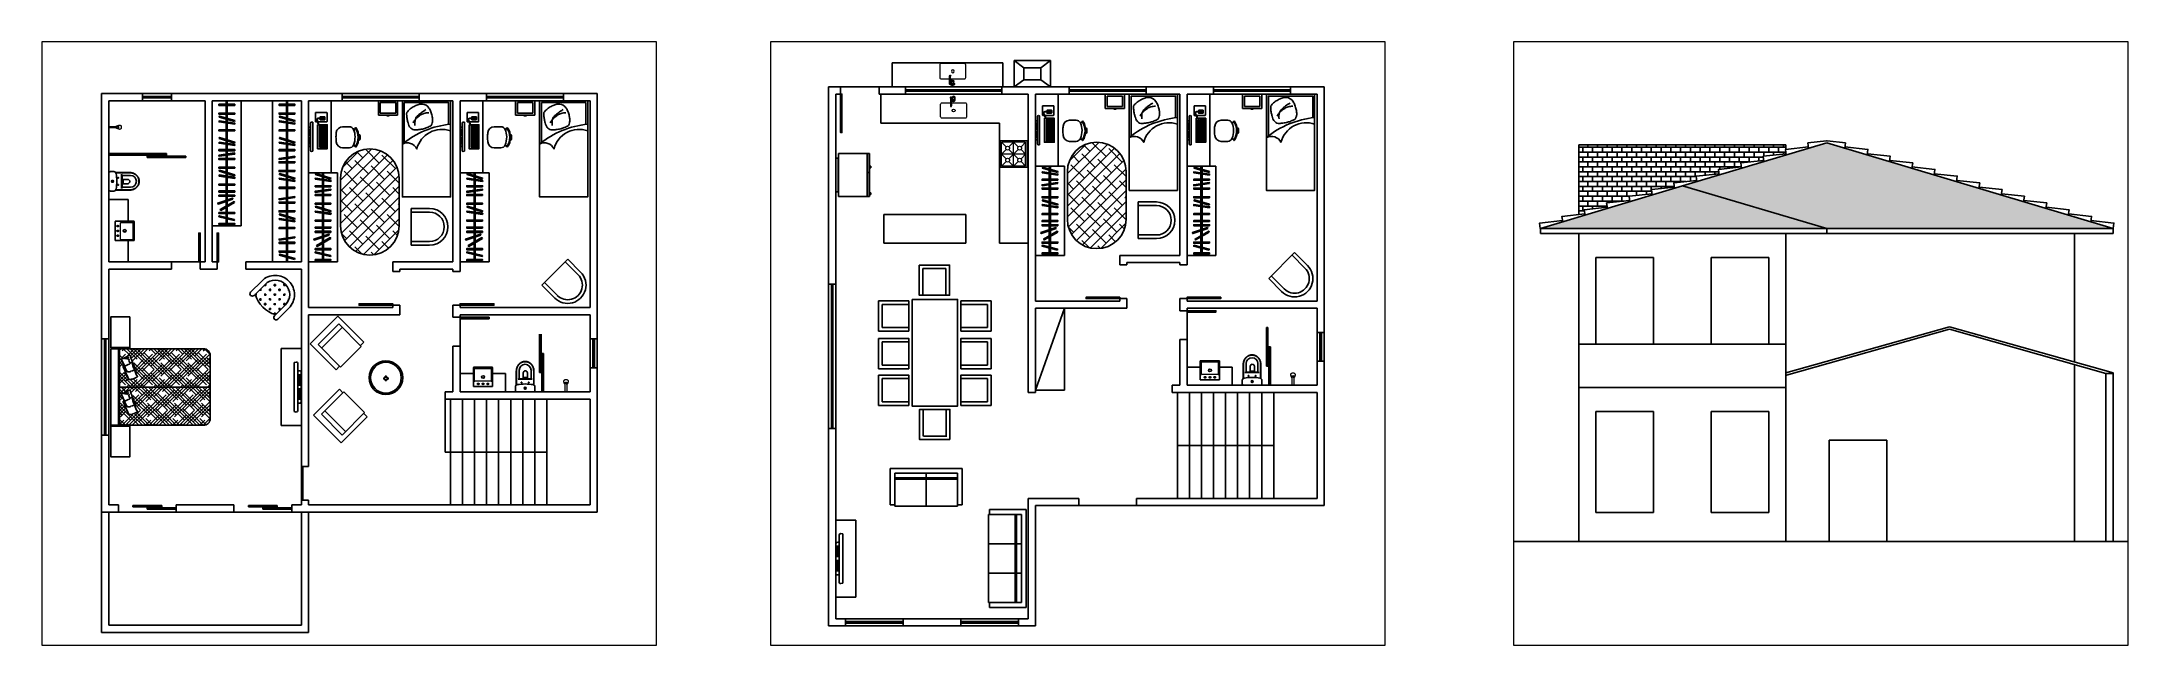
# Paper-space layout 'Layout1' of a CAD drawing. Header units: millimetres. Extents: x -2 to 865, y -18 to 232.
# The model-space entities are those that its viewports show. They can reach past a viewport. Long polylines and large blocks are cut down to what shows.
import ezdxf

# ---------------------------------------------------------------- set-up
doc = ezdxf.new("R2010")
doc.units = ezdxf.units.MM
for name, pattern in [('ACAD_ISO03W100', [30, 12, -18]), ('DASHED', [0.75, 0.5, -0.25]), ('DASHSPACE', [30, 12, -18]), ('JIS_02_2.0', [3, 2, -1])]:
    doc.linetypes.add(name, pattern=pattern)
for name, color, linetype in [('02', 2, 'Continuous'), ('03', 3, 'Continuous'), ('1', 1, 'Continuous'), ('2', 2, 'Continuous'), ('4', 4, 'Continuous'), ('6', 6, 'Continuous'), ('AMBIENTACAO', 5, 'Continuous'), ('Bancadas', 3, 'Continuous'), ('Block1', 1, 'Continuous'), ('Blocos 1', 1, 'Continuous'), ('Blocos 2', 2, 'Continuous'), ('hachura', 1, 'Continuous'), ('janela alta', 2, 'JIS_02_2.0'), ('Janelas', 2, 'Continuous'), ('Linha de Piso', 1, 'Continuous'), ('Mobilia', 2, 'Continuous'), ('Parede', 5, 'Continuous'), ('Parede Baixa', 3, 'Continuous'), ('Portas', 2, 'Continuous'), ('Projecao de Janela', 1, 'DASHED')]:
    doc.layers.add(name, color=color, linetype=linetype)
doc.layers.add('BANHO', color=2, linetype='Continuous', lineweight=20)
doc.layers.add('COZINHA', color=2, linetype='Continuous', lineweight=20)

# ---------------------------------------------------------------- blocks, each defined once
blk = doc.blocks.new('C2cadei4')
for p, q in [((-0.7874, -0.3048), (-0.7874, 0.3048)), ((-0.7874, 0.3048), (-0.127, 0.3048)), ((0, 0.4064), (-0.762, 0.4064)), ((-0.762, 0.4064), (-0.762, 0.3048)), ((-0.2286, 0.3048), (-0.2286, -0.3048)), ((-0.127, 0.3048), (-0.127, -0.3048)), ((0, -0.4064), (0, 0.4064)), ((-0.127, -0.3048), (-0.7874, -0.3048)), ((-0.762, -0.3048), (-0.762, -0.4064)), ((-0.762, -0.4064), (0, -0.4064))]:
    blk.add_line(p, q)
blk = doc.blocks.new('CAM2_Solteiro3')
blk.add_lwpolyline([(0, -0.5), (2, -0.5), (2, 0.5), (0, 0.5)], close=True)
blk.add_lwpolyline([(0.492, 0.46), (0.04, 0.46), (0.04, -0.46), (0.868, -0.46)])
for points in [[(0.624, 0.5, 0.435514), (1, -0.2, 0.414214), (0.9, -0.5, -0.14765), (0.487, 0.5)], [(0.601, -0.286, -0.040453), (0.57, -0.327, -0.121269), (0.514, -0.365, -0.020937), (0.461, -0.383, -0.015911), (0.39, -0.4, -0.04249), (0.308, -0.411, -0.020654), (0.246, -0.411, -0.022056), (0.21, -0.382, -0.064376), (0.155, -0.319, -0.03352), (0.107, -0.236, -0.039598), (0.077, -0.161, -0.109626), (0.07, -0.086, -0.257026), (0.154, 0.051, -0.075208), (0.23, 0.091, -0.030275), (0.319, 0.117, -0.036967), (0.394, 0.128, -0.089016), (0.461, 0.121, -0.036988), (0.515, 0.1, -0.030345), (0.558, 0.014, -0.04596), (0.583, -0.06, -0.01901), (0.601, -0.158, -0.025886), (0.608, -0.231, -0.088683), (0.601, -0.287, -0.020726)], [(0.458, -0.278, -0.040593), (0.394, -0.237, -0.055645), (0.354, -0.2, -0.015363), (0.327, -0.165, -0.01263), (0.296, -0.122, -0.082628), (0.264, -0.053, -0.061291), (0.25, 0.047)], [(0.516, -0.239, -0.103492), (0.388, -0.23, -0.14369), (0.309, -0.18, -0.007817), (0.27, -0.136, -0.010698), (0.244, -0.102, -0.020146), (0.216, -0.063, -0.015912), (0.185, -0.011)]]:
    blk.add_lwpolyline(points, format="xyb")
blk = doc.blocks.new('guarda-roupa')
at = {"layer": '02'}
for p, q in [((3503.5, 5488.7), (3503.5, 5548.7)), ((3503.5, 5548.7), (3688.5, 5548.7)), ((3688.5, 5488.7), (3688.5, 5548.7)), ((3688.5, 5488.7), (3503.5, 5488.7))]:
    blk.add_line(p, q, dxfattribs=at)
at = {"layer": 'Block1'}
for p, q in [((3503.5, 5519.8), (3509.7, 5519.8)), ((3503.5, 5517.5), (3509, 5517.5)), ((3511.4, 5517.5), (3516.9, 5517.5)), ((3512, 5519.8), (3517.2, 5519.8)), ((3519.1, 5517.5), (3530.2, 5517.5)), ((3519.5, 5519.8), (3530.2, 5519.8)), ((3532.5, 5519.8), (3539.3, 5519.8)), ((3532.5, 5517.5), (3539.6, 5517.5)), ((3541.6, 5519.8), (3548.6, 5519.8)), ((3541.9, 5517.5), (3548.6, 5517.5)), ((3550.8, 5519.8), (3566.7, 5519.8)), ((3550.8, 5517.5), (3566.7, 5517.5)), ((3568.9, 5519.8), (3577.8, 5519.8)), ((3568.9, 5517.5), (3577.1, 5517.5)), ((3579.4, 5517.5), (3585, 5517.5)), ((3580.1, 5519.8), (3585.3, 5519.8)), ((3587.2, 5517.5), (3601.6, 5517.5)), ((3587.6, 5519.8), (3601.6, 5519.8)), ((3603.8, 5519.8), (3616.1, 5519.8)), ((3603.8, 5517.5), (3616.1, 5517.5)), ((3618.3, 5519.8), (3624.9, 5519.8)), ((3618.3, 5517.5), (3624.9, 5517.5)), ((3627.1, 5519.8), (3634.6, 5519.8)), ((3627.1, 5517.5), (3635.3, 5517.5)), ((3636.9, 5519.8), (3646.2, 5519.8)), ((3637.7, 5517.5), (3647.5, 5517.5)), ((3648.8, 5519.8), (3661, 5519.8)), ((3650.1, 5517.5), (3661, 5517.5)), ((3663.3, 5519.8), (3671.7, 5519.8)), ((3663.3, 5517.5), (3671.1, 5517.5)), ((3673.4, 5517.5), (3683.6, 5517.5)), ((3673.4, 5517.5), (3683.6, 5517.5)), ((3674, 5519.8), (3683.6, 5519.8)), ((3674, 5519.8), (3683.6, 5519.8)), ((3685.8, 5519.8), (3688.5, 5519.8)), ((3685.8, 5519.8), (3688.5, 5519.8)), ((3685.8, 5517.5), (3688.5, 5517.5)), ((3685.8, 5517.5), (3688.5, 5517.5))]:
    blk.add_line(p, q, dxfattribs=at)
for points in [[(3516.5, 5534.6), (3514.3, 5535.2), (3504.9, 5503.8), (3507, 5503.2)], [(3521.7, 5535.1), (3519.5, 5535.5), (3514.7, 5503), (3516.9, 5502.7)], [(3532.5, 5535.3), (3530.2, 5535.3), (3530.2, 5502.5), (3532.5, 5502.5)], [(3539.4, 5535.2), (3537.2, 5534.8), (3541.8, 5502.4), (3544, 5502.7)], [(3550.8, 5535.3), (3548.6, 5535.3), (3548.6, 5502.5), (3550.8, 5502.5)], [(3568.9, 5535.3), (3566.7, 5535.3), (3566.7, 5502.5), (3568.9, 5502.5)], [(3584.5, 5534.6), (3582.4, 5535.2), (3573, 5503.8), (3575.1, 5503.2)], [(3589.8, 5535.1), (3587.6, 5535.5), (3582.8, 5503), (3585, 5502.7)], [(3603.8, 5535.3), (3601.6, 5535.3), (3601.6, 5502.5), (3603.8, 5502.5)], [(3618.3, 5535.3), (3616.1, 5535.3), (3616.1, 5502.5), (3618.3, 5502.5)], [(3627.1, 5535.3), (3624.9, 5535.3), (3624.9, 5502.5), (3627.1, 5502.5)], [(3633, 5531.7), (3630.8, 5531), (3641.2, 5499.9), (3643.3, 5500.6)], [(3640, 5534.9), (3638.1, 5533.7), (3654.6, 5505.4), (3656.5, 5506.5)], [(3663.3, 5535.3), (3661, 5535.3), (3661, 5502.5), (3663.3, 5502.5)], [(3677.6, 5534.3), (3675.4, 5534.8), (3667.5, 5503), (3669.6, 5502.4)], [(3685.8, 5535.3), (3683.6, 5535.3), (3683.6, 5502.5), (3685.8, 5502.5)]]:
    blk.add_lwpolyline(points, close=True, dxfattribs=at)
blk = doc.blocks.new('22S0000000')
for p, q in [((-0.199, 0.452), (-0.205, 0.46)), ((-0.182, 0.438), (-0.192, 0.451)), ((0.182, 0.438), (0.192, 0.451)), ((0.199, 0.452), (0.205, 0.46))]:
    blk.add_line(p, q)
blk.add_lwpolyline([(-0.22, 0.213), (-0.22, 0.297, -0.007386), (-0.22, 0.325, -0.283766), (-0.162, 0.413, -0.109248), (-0.01, 0.447, -0.096656), (0.162, 0.413, -0.283766), (0.22, 0.325, -0.007386), (0.22, 0.297), (0.22, 0.213, -0.007546), (0.22, 0.19, -0.371031), (0.097, 0.055, -0.024121), (-0.01, 0.05, -0.029876), (-0.097, 0.055, -0.371031), (-0.22, 0.19, -0.007546)], format="xyb", close=True)
for centre, radius, start, end in [((0, 0.168), 0.357, 54.8701, 125.1299), ((-0.195, 0.455), 0.005, 216.8699, 305.9604), ((0, 0.167), 0.343, 55.8574, 124.1426), ((-0.144, 0.491), 0.0663, 234.3405, 285.7396), ((-0.03, 0.519), 0.03, 93.5833, 179.0689), ((0, -0.209), 0.759, 87.5665, 92.4335), ((0.03, 0.519), 0.03, 0.9311, 86.4167), ((0.142, 0.491), 0.0669, 255.9348, 307.0801), ((0.195, 0.455), 0.005, 234.0396, 323.1301)]:
    blk.add_arc(centre, radius, start, end)
blk = doc.blocks.new('escrivaninha')
at = {"layer": '02'}
for p, q in [((3445.4, 5787.4), (3492.4, 5787.4)), ((3445.4, 5637.4), (3445.4, 5787.4)), ((3492.4, 5787.4), (3492.4, 5637.4)), ((3492.4, 5637.4), (3445.4, 5637.4))]:
    blk.add_line(p, q, dxfattribs=at)
blk = doc.blocks.new('C2cadei3')
for p, q in [((-0.761, 0.381), (-0.761, -0.381)), ((-0.38, 0.381), (-0.761, 0.381)), ((-0.38, 0.305), (-0.761, 0.305)), ((-0.761, -0.304), (-0.38, -0.304)), ((-0.761, -0.381), (-0.38, -0.381))]:
    blk.add_line(p, q)
for radius in [0.381, 0.305]:
    blk.add_arc((-0.38, 0), radius, 270, 90)
blk = doc.blocks.new('M2_ExtremRedondas')
for p, q in [((0.47, 0.61), (-0.521, 0.61)), ((-0.521, -0.609), (0.47, -0.609))]:
    blk.add_line(p, q)
for centre, start, end in [((-0.521, 0.001), 90, 270), ((0.47, 0.001), 270, 90)]:
    blk.add_arc(centre, 0.61, start, end)
blk = doc.blocks.new('A$C0D02002B')
for p, q in [((-0.456, 0), (-0.464, -0.039)), ((0.456, 0), (-0.456, 0)), ((0.456, 0), (0.464, -0.039)), ((-0.434, -0.069), (0.43, -0.069)), ((0.276, -0.132), (-0.276, -0.132)), ((-0.228, -0.121), (-0.228, -0.088)), ((-0.216, -0.088), (-0.216, -0.121)), ((-0.204, -0.088), (-0.204, -0.121)), ((-0.192, -0.088), (-0.192, -0.121)), ((-0.18, -0.088), (-0.18, -0.121)), ((-0.168, -0.088), (-0.168, -0.121)), ((-0.156, -0.088), (-0.156, -0.121)), ((-0.144, -0.088), (-0.144, -0.121)), ((-0.132, -0.088), (-0.132, -0.121)), ((-0.12, -0.088), (-0.12, -0.121)), ((-0.108, -0.088), (-0.108, -0.121)), ((-0.096, -0.088), (-0.096, -0.121)), ((-0.084, -0.088), (-0.084, -0.121)), ((-0.072, -0.088), (-0.072, -0.121)), ((-0.06, -0.088), (-0.06, -0.121)), ((-0.048, -0.088), (-0.048, -0.121)), ((-0.036, -0.088), (-0.036, -0.121)), ((0.036, -0.088), (0.036, -0.121)), ((0.048, -0.088), (0.048, -0.121)), ((0.06, -0.088), (0.06, -0.121)), ((0.072, -0.088), (0.072, -0.121)), ((0.084, -0.088), (0.084, -0.121)), ((0.096, -0.088), (0.096, -0.121)), ((0.108, -0.088), (0.108, -0.121)), ((0.12, -0.088), (0.12, -0.121)), ((0.132, -0.088), (0.132, -0.121)), ((0.144, -0.088), (0.144, -0.121)), ((0.156, -0.088), (0.156, -0.121)), ((0.168, -0.088), (0.168, -0.121)), ((0.18, -0.088), (0.18, -0.121)), ((0.192, -0.088), (0.192, -0.121)), ((0.204, -0.088), (0.204, -0.121)), ((0.216, -0.088), (0.216, -0.121)), ((0.228, -0.088), (0.228, -0.121))]:
    blk.add_line(p, q)
for centre, radius, start, end in [((-0.434, -0.039), 0.03, 180, 270), ((-0.419, -0.112), 0.119, 1.6693, 21.0219), ((-0.276, -0.108), 0.024, 180, 270), ((0.276, -0.108), 0.024, 270, 0), ((0.415, -0.107), 0.115, 160.5684, 180.4478), ((0.434, -0.039), 0.03, 270, 0)]:
    blk.add_arc(centre, radius, start, end)
blk = doc.blocks.new('computador')
for p, q in [((3329.3, 5711.5), (3329, 5711.6)), ((3329.3, 5710.2), (3329, 5709.9)), ((3329.3, 5708), (3329, 5708.2)), ((3329.3, 5706.8), (3329, 5706.5)), ((3329.3, 5706.1), (3329, 5706.3)), ((3329.3, 5704.9), (3329, 5704.6)), ((3329.3, 5704.2), (3329, 5704.4)), ((3329.3, 5703), (3329, 5702.7)), ((3329.3, 5702.4), (3329, 5702.5)), ((3329.3, 5701.1), (3329, 5700.8)), ((3329.3, 5700.5), (3329, 5700.6)), ((3329.3, 5699.2), (3329, 5698.9)), ((3330.4, 5711.5), (3330.7, 5711.6)), ((3330.4, 5710.2), (3330.7, 5709.9)), ((3330.4, 5708), (3330.7, 5708.2)), ((3330.4, 5706.8), (3330.7, 5706.5)), ((3331.2, 5708), (3330.9, 5708.2)), ((3331.2, 5706.8), (3330.9, 5706.5)), ((3331.4, 5706.1), (3331.7, 5706.3)), ((3331.4, 5704.9), (3331.7, 5704.6)), ((3331.4, 5700.5), (3331.7, 5700.6)), ((3331.4, 5699.2), (3331.7, 5698.9)), ((3332.2, 5706.1), (3331.9, 5706.3)), ((3332.2, 5704.9), (3331.9, 5704.6)), ((3331.9, 5704.2), (3332.3, 5704.4)), ((3331.9, 5703), (3332.3, 5702.7)), ((3332.4, 5708), (3332.7, 5708.2)), ((3332.4, 5706.8), (3332.7, 5706.5)), ((3332.8, 5704.2), (3332.5, 5704.4)), ((3332.8, 5703), (3332.5, 5702.7)), ((3333.2, 5708), (3332.9, 5708.2)), ((3333.2, 5706.8), (3332.9, 5706.5)), ((3332.9, 5702.4), (3333.2, 5702.5)), ((3332.9, 5701.1), (3333.2, 5700.8)), ((3333.5, 5711.5), (3333.2, 5711.6)), ((3333.5, 5710.2), (3333.2, 5709.9)), ((3333.3, 5706.1), (3333.6, 5706.3)), ((3333.3, 5704.9), (3333.6, 5704.6)), ((3333.8, 5702.4), (3333.4, 5702.5)), ((3333.8, 5701.1), (3333.4, 5700.8)), ((3333.9, 5700.5), (3333.6, 5700.6)), ((3333.9, 5699.2), (3333.6, 5698.9)), ((3334.2, 5706.1), (3333.8, 5706.3)), ((3334.2, 5704.9), (3333.8, 5704.6)), ((3333.9, 5704.2), (3334.2, 5704.4)), ((3333.9, 5703), (3334.2, 5702.7)), ((3334.3, 5708), (3334.6, 5708.2)), ((3334.3, 5706.8), (3334.6, 5706.5)), ((3334.7, 5704.2), (3334.4, 5704.4)), ((3334.7, 5703), (3334.4, 5702.7)), ((3334.6, 5711.5), (3334.9, 5711.6)), ((3334.6, 5710.2), (3334.9, 5709.9)), ((3335.1, 5708), (3334.8, 5708.2)), ((3335.1, 5706.8), (3334.8, 5706.5)), ((3334.9, 5702.4), (3335.2, 5702.5)), ((3334.9, 5701.1), (3335.2, 5700.8)), ((3335.4, 5711.5), (3335.1, 5711.6)), ((3335.4, 5710.2), (3335.1, 5709.9)), ((3335.3, 5706.1), (3335.6, 5706.3)), ((3335.3, 5704.9), (3335.6, 5704.6)), ((3335.7, 5702.4), (3335.4, 5702.5)), ((3335.7, 5701.1), (3335.4, 5700.8)), ((3336.1, 5706.1), (3335.8, 5706.3)), ((3336.1, 5704.9), (3335.8, 5704.6)), ((3335.8, 5704.2), (3336.2, 5704.4)), ((3335.8, 5703), (3336.2, 5702.7)), ((3336, 5700.5), (3336.3, 5700.6)), ((3336, 5699.2), (3336.3, 5698.9)), ((3336.3, 5708), (3336.6, 5708.2)), ((3336.3, 5706.8), (3336.6, 5706.5)), ((3336.7, 5704.2), (3336.4, 5704.4)), ((3336.7, 5703), (3336.4, 5702.7)), ((3336.8, 5700.5), (3336.5, 5700.6)), ((3336.8, 5699.2), (3336.5, 5698.9)), ((3336.6, 5711.5), (3336.9, 5711.6)), ((3336.6, 5710.2), (3336.9, 5709.9)), ((3337.1, 5708), (3336.8, 5708.2)), ((3337.1, 5706.8), (3336.8, 5706.5)), ((3336.8, 5702.4), (3337.1, 5702.5)), ((3336.8, 5701.1), (3337.1, 5700.8)), ((3337.4, 5711.5), (3337.1, 5711.6)), ((3337.4, 5710.2), (3337.1, 5709.9)), ((3337.2, 5706.1), (3337.5, 5706.3)), ((3337.2, 5704.9), (3337.5, 5704.6)), ((3337.7, 5702.4), (3337.3, 5702.5)), ((3337.7, 5701.1), (3337.3, 5700.8)), ((3338.1, 5706.1), (3337.7, 5706.3)), ((3338.1, 5704.9), (3337.7, 5704.6)), ((3337.8, 5704.2), (3338.1, 5704.4)), ((3337.8, 5703), (3338.1, 5702.7)), ((3338.2, 5708), (3338.5, 5708.2)), ((3338.2, 5706.8), (3338.5, 5706.5)), ((3338.6, 5704.2), (3338.3, 5704.4)), ((3338.6, 5703), (3338.3, 5702.7)), ((3338.5, 5711.5), (3338.8, 5711.6)), ((3338.5, 5710.2), (3338.8, 5709.9)), ((3339, 5708), (3338.7, 5708.2)), ((3339, 5706.8), (3338.7, 5706.5)), ((3338.8, 5702.4), (3339.1, 5702.5)), ((3338.8, 5701.1), (3339.1, 5700.8)), ((3339.3, 5711.5), (3339, 5711.6)), ((3339.3, 5710.2), (3339, 5709.9)), ((3339.2, 5706.1), (3339.5, 5706.3)), ((3339.2, 5704.9), (3339.5, 5704.6)), ((3339.6, 5702.4), (3339.3, 5702.5)), ((3339.6, 5701.1), (3339.3, 5700.8)), ((3340, 5706.1), (3339.7, 5706.3)), ((3340, 5704.9), (3339.7, 5704.6)), ((3339.7, 5704.2), (3340.1, 5704.4)), ((3339.7, 5703), (3340.1, 5702.7)), ((3340.2, 5708), (3340.5, 5708.2)), ((3340.2, 5706.8), (3340.5, 5706.5)), ((3340.6, 5704.2), (3340.3, 5704.4)), ((3340.6, 5703), (3340.3, 5702.7)), ((3340.5, 5711.5), (3340.8, 5711.6)), ((3340.5, 5710.2), (3340.8, 5709.9)), ((3341, 5708), (3340.7, 5708.2)), ((3341, 5706.8), (3340.7, 5706.5)), ((3340.7, 5702.4), (3341, 5702.5)), ((3340.7, 5701.1), (3341, 5700.8)), ((3341.1, 5706.1), (3341.4, 5706.3)), ((3341.1, 5704.9), (3341.4, 5704.6)), ((3341.6, 5702.4), (3341.2, 5702.5)), ((3341.6, 5701.1), (3341.2, 5700.8)), ((3342, 5706.1), (3341.6, 5706.3)), ((3342, 5704.9), (3341.6, 5704.6)), ((3341.7, 5704.2), (3342, 5704.4)), ((3341.7, 5703), (3342, 5702.7)), ((3342.1, 5711.5), (3341.8, 5711.6)), ((3342.1, 5710.2), (3341.8, 5709.9)), ((3342.1, 5708), (3342.4, 5708.2)), ((3342.1, 5706.8), (3342.4, 5706.5)), ((3342.5, 5704.2), (3342.2, 5704.4)), ((3342.5, 5703), (3342.2, 5702.7)), ((3342.9, 5708), (3342.6, 5708.2)), ((3342.9, 5706.8), (3342.6, 5706.5)), ((3342.7, 5702.4), (3343, 5702.5)), ((3342.7, 5701.1), (3343, 5700.8)), ((3343.1, 5706.1), (3343.4, 5706.3)), ((3343.1, 5704.9), (3343.4, 5704.6)), ((3343.2, 5711.5), (3343.5, 5711.6)), ((3343.2, 5710.2), (3343.5, 5709.9)), ((3343.5, 5702.4), (3343.2, 5702.5)), ((3343.5, 5701.1), (3343.2, 5700.8)), ((3343.9, 5706.1), (3343.6, 5706.3)), ((3343.9, 5704.9), (3343.6, 5704.6)), ((3343.6, 5704.2), (3344, 5704.4)), ((3343.6, 5703), (3344, 5702.7)), ((3344.1, 5711.5), (3343.7, 5711.6)), ((3344.1, 5710.2), (3343.7, 5709.9)), ((3344.1, 5708), (3344.4, 5708.2)), ((3344.1, 5706.8), (3344.4, 5706.5)), ((3344.5, 5704.2), (3344.2, 5704.4)), ((3344.5, 5703), (3344.2, 5702.7)), ((3344.9, 5708), (3344.6, 5708.2)), ((3344.9, 5706.8), (3344.6, 5706.5)), ((3344.6, 5702.4), (3344.9, 5702.5)), ((3344.6, 5701.1), (3344.9, 5700.8)), ((3345, 5706.1), (3345.3, 5706.3)), ((3345, 5704.9), (3345.3, 5704.6)), ((3345.5, 5702.4), (3345.1, 5702.5)), ((3345.5, 5701.1), (3345.1, 5700.8)), ((3345.2, 5711.5), (3345.5, 5711.6)), ((3345.2, 5710.2), (3345.5, 5709.9)), ((3345.9, 5706.1), (3345.5, 5706.3)), ((3345.9, 5704.9), (3345.5, 5704.6)), ((3345.6, 5704.2), (3345.9, 5704.4)), ((3345.6, 5703), (3345.9, 5702.7)), ((3346, 5711.5), (3345.7, 5711.6)), ((3346, 5710.2), (3345.7, 5709.9)), ((3346, 5708), (3346.3, 5708.2)), ((3346, 5706.8), (3346.3, 5706.5)), ((3346.4, 5704.2), (3346.1, 5704.4)), ((3346.4, 5703), (3346.1, 5702.7)), ((3346.8, 5708), (3346.5, 5708.2)), ((3346.8, 5706.8), (3346.5, 5706.5)), ((3346.6, 5702.4), (3346.9, 5702.5)), ((3346.6, 5701.1), (3346.9, 5700.8)), ((3347, 5706.1), (3347.3, 5706.3)), ((3347, 5704.9), (3347.3, 5704.6)), ((3347.1, 5711.5), (3347.4, 5711.6)), ((3347.1, 5710.2), (3347.4, 5709.9)), ((3347.4, 5702.4), (3347.1, 5702.5)), ((3347.4, 5701.1), (3347.1, 5700.8)), ((3347.8, 5706.1), (3347.5, 5706.3)), ((3347.8, 5704.9), (3347.5, 5704.6)), ((3347.5, 5704.2), (3347.9, 5704.4)), ((3347.5, 5703), (3347.9, 5702.7)), ((3348, 5711.5), (3347.6, 5711.6)), ((3348, 5710.2), (3347.6, 5709.9)), ((3348, 5708), (3348.3, 5708.2)), ((3348, 5706.8), (3348.3, 5706.5)), ((3348.4, 5704.2), (3348.1, 5704.4)), ((3348.4, 5703), (3348.1, 5702.7)), ((3348.8, 5708), (3348.5, 5708.2)), ((3348.8, 5706.8), (3348.5, 5706.5)), ((3348.5, 5702.4), (3348.8, 5702.5)), ((3348.5, 5701.1), (3348.8, 5700.8)), ((3348.9, 5706.1), (3349.2, 5706.3)), ((3348.9, 5704.9), (3349.2, 5704.6)), ((3349.4, 5702.4), (3349, 5702.5)), ((3349.4, 5701.1), (3349, 5700.8)), ((3349.1, 5711.5), (3349.4, 5711.6)), ((3349.1, 5710.2), (3349.4, 5709.9)), ((3349.8, 5706.1), (3349.4, 5706.3)), ((3349.8, 5704.9), (3349.4, 5704.6)), ((3349.5, 5704.2), (3349.8, 5704.4)), ((3349.5, 5703), (3349.8, 5702.7)), ((3349.9, 5708), (3350.2, 5708.2)), ((3349.9, 5706.8), (3350.2, 5706.5)), ((3350.3, 5704.2), (3350, 5704.4)), ((3350.3, 5703), (3350, 5702.7)), ((3350.2, 5700.5), (3350.5, 5700.6)), ((3350.2, 5699.2), (3350.5, 5698.9)), ((3350.7, 5711.5), (3350.4, 5711.6)), ((3350.7, 5710.2), (3350.4, 5709.9)), ((3350.7, 5708), (3350.4, 5708.2)), ((3350.7, 5706.8), (3350.4, 5706.5)), ((3350.5, 5702.4), (3350.8, 5702.5)), ((3350.5, 5701.1), (3350.8, 5700.8)), ((3351, 5700.5), (3350.7, 5700.6)), ((3351, 5699.2), (3350.7, 5698.9)), ((3350.9, 5706.1), (3351.2, 5706.3)), ((3350.9, 5704.9), (3351.2, 5704.6)), ((3351.3, 5702.4), (3351, 5702.5)), ((3351.3, 5701.1), (3351, 5700.8)), ((3351.7, 5706.1), (3351.4, 5706.3)), ((3351.7, 5704.9), (3351.4, 5704.6)), ((3351.4, 5704.2), (3351.8, 5704.4)), ((3351.4, 5703), (3351.8, 5702.7)), ((3351.9, 5711.5), (3352.2, 5711.6)), ((3351.9, 5710.2), (3352.2, 5709.9)), ((3351.9, 5708), (3352.2, 5708.2)), ((3351.9, 5706.8), (3352.2, 5706.5)), ((3352.3, 5704.2), (3352, 5704.4)), ((3352.3, 5703), (3352, 5702.7)), ((3352.7, 5711.5), (3352.4, 5711.6)), ((3352.7, 5710.2), (3352.4, 5709.9)), ((3352.7, 5708), (3352.4, 5708.2)), ((3352.7, 5706.8), (3352.4, 5706.5)), ((3352.4, 5702.4), (3352.7, 5702.5)), ((3352.4, 5701.1), (3352.7, 5700.8)), ((3352.8, 5706.1), (3353.1, 5706.3)), ((3352.8, 5704.9), (3353.1, 5704.6)), ((3353.3, 5702.4), (3352.9, 5702.5)), ((3353.3, 5701.1), (3352.9, 5700.8)), ((3353.1, 5700.5), (3353.4, 5700.6)), ((3353.1, 5699.2), (3353.4, 5698.9)), ((3353.7, 5706.1), (3353.3, 5706.3)), ((3353.7, 5704.9), (3353.3, 5704.6)), ((3353.4, 5704.2), (3353.7, 5704.4)), ((3353.4, 5703), (3353.7, 5702.7)), ((3353.8, 5711.5), (3354.1, 5711.6)), ((3353.8, 5710.2), (3354.1, 5709.9)), ((3353.8, 5708), (3354.1, 5708.2)), ((3353.8, 5706.8), (3354.1, 5706.5)), ((3354.2, 5704.2), (3353.9, 5704.4)), ((3354.2, 5703), (3353.9, 5702.7)), ((3354.6, 5711.5), (3354.3, 5711.6)), ((3354.6, 5710.2), (3354.3, 5709.9)), ((3354.6, 5708), (3354.3, 5708.2)), ((3354.6, 5706.8), (3354.3, 5706.5)), ((3354.8, 5706.1), (3355.1, 5706.3)), ((3354.8, 5704.9), (3355.1, 5704.6)), ((3355.6, 5706.1), (3355.3, 5706.3)), ((3355.3, 5704.4), (3355.6, 5704.2)), ((3355.6, 5700.5), (3355.3, 5700.6)), ((3355.6, 5699.2), (3355.3, 5698.9)), ((3355.8, 5711.5), (3356.1, 5711.6)), ((3355.8, 5710.2), (3356.1, 5709.9)), ((3355.8, 5708), (3356.1, 5708.2)), ((3355.8, 5706.8), (3356.1, 5706.5)), ((3356.6, 5711.5), (3356.3, 5711.6)), ((3356.6, 5710.2), (3356.3, 5709.9)), ((3356.6, 5708), (3356.3, 5708.2)), ((3356.6, 5706.8), (3356.3, 5706.5)), ((3357.7, 5711.5), (3358, 5711.6)), ((3357.7, 5710.2), (3358, 5709.9)), ((3357.7, 5708), (3358, 5708.2)), ((3357.7, 5706.8), (3358, 5706.5)), ((3357.7, 5706.1), (3358, 5706.3)), ((3357.7, 5703), (3358, 5702.7)), ((3357.7, 5702.4), (3358, 5702.5)), ((3357.7, 5701.1), (3358, 5700.8)), ((3357.7, 5700.5), (3358, 5700.6)), ((3357.7, 5699.2), (3358, 5698.9)), ((3359.4, 5711.5), (3359.1, 5711.6)), ((3359.4, 5710.2), (3359.1, 5709.9)), ((3359.4, 5708), (3359.1, 5708.2)), ((3359.4, 5706.8), (3359.1, 5706.5)), ((3359.4, 5706.1), (3359.1, 5706.3)), ((3359.4, 5704.9), (3359.1, 5704.6)), ((3359.4, 5700.5), (3359.1, 5700.6)), ((3359.4, 5699.2), (3359.1, 5698.9)), ((3360.5, 5711.5), (3360.8, 5711.6)), ((3360.5, 5710.2), (3360.8, 5709.9)), ((3360.5, 5708), (3360.8, 5708.2)), ((3360.5, 5706.8), (3360.8, 5706.5)), ((3360.5, 5706.1), (3360.8, 5706.3)), ((3360.5, 5704.9), (3360.8, 5704.6)), ((3360.5, 5700.5), (3360.9, 5700.6)), ((3360.5, 5699.2), (3360.9, 5698.9)), ((3361.3, 5711.5), (3361, 5711.6)), ((3361.3, 5710.2), (3361, 5709.9)), ((3361.3, 5708), (3361, 5708.2)), ((3361.3, 5706.8), (3361, 5706.5)), ((3361.3, 5706.1), (3361, 5706.3)), ((3361.3, 5704.9), (3361, 5704.6)), ((3361.4, 5702.4), (3361.1, 5702.5)), ((3361.4, 5701.1), (3361.1, 5700.8)), ((3361.4, 5700.5), (3361.1, 5700.6)), ((3361.4, 5699.2), (3361.1, 5698.9)), ((3362.4, 5711.5), (3362.8, 5711.6)), ((3362.4, 5710.2), (3362.8, 5709.9)), ((3362.4, 5708), (3362.8, 5708.2)), ((3362.4, 5706.8), (3362.8, 5706.5)), ((3362.4, 5706.1), (3362.8, 5706.3)), ((3362.4, 5704.9), (3362.8, 5704.6)), ((3362.5, 5702.4), (3362.8, 5702.5)), ((3362.5, 5701.1), (3362.8, 5700.8)), ((3362.5, 5700.5), (3362.8, 5700.6)), ((3362.5, 5699.2), (3362.8, 5698.9)), ((3363.3, 5711.5), (3363, 5711.6)), ((3363.3, 5710.2), (3363, 5709.9)), ((3363.3, 5708), (3363, 5708.2)), ((3363.3, 5706.8), (3363, 5706.5)), ((3363.3, 5706.1), (3363, 5706.3)), ((3363.3, 5704.9), (3363, 5704.6)), ((3363.3, 5700.5), (3363, 5700.6)), ((3363.3, 5699.2), (3363, 5698.9)), ((3364.4, 5711.5), (3364.7, 5711.6)), ((3364.4, 5710.2), (3364.7, 5709.9)), ((3364.4, 5708), (3364.7, 5708.2)), ((3364.4, 5706.8), (3364.7, 5706.5)), ((3364.4, 5706.1), (3364.7, 5706.3)), ((3364.4, 5704.9), (3364.7, 5704.6)), ((3364.4, 5700.5), (3364.8, 5700.6)), ((3364.4, 5699.2), (3364.8, 5698.9)), ((3366.2, 5708), (3365.9, 5708.2)), ((3366.2, 5706.8), (3365.9, 5706.5)), ((3366.2, 5706.1), (3365.9, 5706.3)), ((3366.2, 5704.9), (3365.9, 5704.6)), ((3366.2, 5704.2), (3365.9, 5704.4)), ((3366.2, 5703), (3365.9, 5702.7)), ((3366.2, 5702.4), (3365.9, 5702.5)), ((3366.2, 5701.1), (3365.9, 5700.8)), ((3366.2, 5700.5), (3365.9, 5700.6)), ((3366.2, 5699.2), (3365.9, 5698.9)), ((3366.1, 5710.4), (3366.5, 5710.4)), ((3367.3, 5708), (3367.6, 5708.2)), ((3367.3, 5706.8), (3367.6, 5706.5)), ((3367.3, 5706.1), (3367.6, 5706.3)), ((3367.3, 5704.9), (3367.6, 5704.6)), ((3367.3, 5704.2), (3367.6, 5704.4)), ((3367.3, 5703), (3367.6, 5702.7)), ((3367.3, 5702.4), (3367.6, 5702.5)), ((3367.3, 5701.1), (3367.6, 5700.8)), ((3367.3, 5700.5), (3367.6, 5700.6)), ((3367.3, 5699.2), (3367.6, 5698.9)), ((3368.1, 5708), (3367.8, 5708.2)), ((3368.1, 5706.8), (3367.8, 5706.5)), ((3368.1, 5706.1), (3367.8, 5706.3)), ((3368.1, 5704.9), (3367.8, 5704.6)), ((3368.1, 5704.2), (3367.8, 5704.4)), ((3368.1, 5703), (3367.8, 5702.7)), ((3368.1, 5702.4), (3367.8, 5702.5)), ((3368.1, 5701.1), (3367.8, 5700.8)), ((3368.1, 5700.5), (3367.8, 5700.6)), ((3368.1, 5699.2), (3367.8, 5698.9)), ((3368.7, 5710.4), (3369.1, 5710.4)), ((3369.2, 5708), (3369.6, 5708.2)), ((3369.2, 5706.8), (3369.6, 5706.5)), ((3369.2, 5706.1), (3369.6, 5706.3)), ((3369.2, 5704.9), (3369.6, 5704.6)), ((3369.2, 5704.2), (3369.6, 5704.4)), ((3369.2, 5703), (3369.6, 5702.7)), ((3369.2, 5702.4), (3369.6, 5702.5)), ((3369.2, 5701.1), (3369.6, 5700.8)), ((3369.2, 5700.5), (3369.6, 5700.6)), ((3369.2, 5699.2), (3369.6, 5698.9)), ((3370.1, 5708), (3369.8, 5708.2)), ((3370.1, 5706.8), (3369.8, 5706.5)), ((3370.1, 5706.1), (3369.8, 5706.3)), ((3370.1, 5704.9), (3369.8, 5704.6)), ((3370.1, 5704.2), (3369.8, 5704.4)), ((3370.1, 5703), (3369.8, 5702.7)), ((3370.1, 5702.4), (3369.8, 5702.5)), ((3370.1, 5701.1), (3369.8, 5700.8)), ((3370.1, 5700.5), (3369.8, 5700.6)), ((3370.1, 5699.2), (3369.8, 5698.9)), ((3371.2, 5710.4), (3371.7, 5710.4)), ((3371.2, 5708), (3371.5, 5708.2)), ((3371.2, 5706.8), (3371.5, 5706.5)), ((3371.2, 5706.1), (3371.5, 5706.3)), ((3371.2, 5704.9), (3371.5, 5704.6)), ((3371.2, 5704.2), (3371.5, 5704.4)), ((3371.2, 5703), (3371.5, 5702.7)), ((3371.2, 5702.4), (3371.5, 5702.5)), ((3371.2, 5701.1), (3371.5, 5700.8)), ((3371.2, 5700.5), (3371.5, 5700.6)), ((3371.2, 5699.2), (3371.5, 5698.9)), ((3372, 5708), (3371.7, 5708.2)), ((3372, 5706.8), (3371.7, 5706.5)), ((3372, 5706.1), (3371.7, 5706.3)), ((3372, 5703), (3371.7, 5702.7)), ((3372, 5702.4), (3371.7, 5702.5)), ((3372, 5699.2), (3371.7, 5698.9)), ((3373.1, 5708), (3373.5, 5708.2)), ((3373.1, 5706.8), (3373.5, 5706.5)), ((3373.1, 5706.1), (3373.5, 5706.3)), ((3373.1, 5703), (3373.5, 5702.7)), ((3373.1, 5702.4), (3373.5, 5702.5)), ((3373.1, 5699.2), (3373.5, 5698.9)), ((3386.6, 5710.6), (3392.9, 5710.6)), ((3386.6, 5705.2), (3392.9, 5705.2))]:
    blk.add_line(p, q)
for points in [[(3376.3, 5716.4), (3326.3, 5716.4), (3326.3, 5696.2), (3376.3, 5696.2)], [(3328.8, 5712.5), (3373.6, 5712.5), (3373.6, 5712.2), (3328.8, 5712.2)], [(3328.8, 5711.8), (3330.9, 5711.8), (3330.9, 5709.7), (3328.8, 5709.7)], [(3328.8, 5708.3), (3358.2, 5708.3), (3358.2, 5698.7), (3328.8, 5698.7)], [(3330.7, 5709.9), (3329, 5709.9), (3329, 5711.6), (3330.7, 5711.6)], [(3330.7, 5706.5), (3329, 5706.5), (3329, 5708.2), (3330.7, 5708.2)], [(3331.7, 5704.6), (3329, 5704.6), (3329, 5706.3), (3331.7, 5706.3)], [(3332.3, 5702.7), (3329, 5702.7), (3329, 5704.4), (3332.3, 5704.4)], [(3333.2, 5700.8), (3329, 5700.8), (3329, 5702.5), (3333.2, 5702.5)], [(3331.7, 5698.9), (3329, 5698.9), (3329, 5700.6), (3331.7, 5700.6)], [(3329.3, 5711.5), (3330.4, 5711.5), (3330.4, 5710.2), (3329.3, 5710.2)], [(3329.3, 5708), (3330.4, 5708), (3330.4, 5706.8), (3329.3, 5706.8)], [(3329.3, 5706.1), (3331.4, 5706.1), (3331.4, 5704.9), (3329.3, 5704.9)], [(3329.3, 5704.2), (3331.9, 5704.2), (3331.9, 5703), (3329.3, 5703)], [(3329.3, 5702.4), (3332.9, 5702.4), (3332.9, 5701.1), (3329.3, 5701.1)], [(3329.3, 5700.5), (3331.4, 5700.5), (3331.4, 5699.2), (3329.3, 5699.2)], [(3332.7, 5706.5), (3330.9, 5706.5), (3330.9, 5708.2), (3332.7, 5708.2)], [(3331.2, 5708), (3332.4, 5708), (3332.4, 5706.8), (3331.2, 5706.8)], [(3333.6, 5704.6), (3331.9, 5704.6), (3331.9, 5706.3), (3333.6, 5706.3)], [(3332.2, 5706.1), (3333.3, 5706.1), (3333.3, 5704.9), (3332.2, 5704.9)], [(3334.2, 5702.7), (3332.5, 5702.7), (3332.5, 5704.4), (3334.2, 5704.4)], [(3332.8, 5704.2), (3333.9, 5704.2), (3333.9, 5703), (3332.8, 5703)], [(3334.6, 5706.5), (3332.9, 5706.5), (3332.9, 5708.2), (3334.6, 5708.2)], [(3333, 5711.8), (3340.9, 5711.8), (3340.9, 5709.7), (3333, 5709.7)], [(3334.9, 5709.9), (3333.2, 5709.9), (3333.2, 5711.6), (3334.9, 5711.6)], [(3333.2, 5708), (3334.3, 5708), (3334.3, 5706.8), (3333.2, 5706.8)], [(3335.2, 5700.8), (3333.4, 5700.8), (3333.4, 5702.5), (3335.2, 5702.5)], [(3333.5, 5711.5), (3334.6, 5711.5), (3334.6, 5710.2), (3333.5, 5710.2)], [(3336.3, 5698.9), (3333.6, 5698.9), (3333.6, 5700.6), (3336.3, 5700.6)], [(3335.6, 5704.6), (3333.8, 5704.6), (3333.8, 5706.3), (3335.6, 5706.3)], [(3333.8, 5702.4), (3334.9, 5702.4), (3334.9, 5701.1), (3333.8, 5701.1)], [(3333.9, 5700.5), (3336, 5700.5), (3336, 5699.2), (3333.9, 5699.2)], [(3334.2, 5706.1), (3335.3, 5706.1), (3335.3, 5704.9), (3334.2, 5704.9)], [(3336.2, 5702.7), (3334.4, 5702.7), (3334.4, 5704.4), (3336.2, 5704.4)], [(3334.7, 5704.2), (3335.8, 5704.2), (3335.8, 5703), (3334.7, 5703)], [(3336.6, 5706.5), (3334.8, 5706.5), (3334.8, 5708.2), (3336.6, 5708.2)], [(3336.9, 5709.9), (3335.1, 5709.9), (3335.1, 5711.6), (3336.9, 5711.6)], [(3335.1, 5708), (3336.3, 5708), (3336.3, 5706.8), (3335.1, 5706.8)], [(3335.4, 5711.5), (3336.6, 5711.5), (3336.6, 5710.2), (3335.4, 5710.2)], [(3337.1, 5700.8), (3335.4, 5700.8), (3335.4, 5702.5), (3337.1, 5702.5)], [(3335.7, 5702.4), (3336.8, 5702.4), (3336.8, 5701.1), (3335.7, 5701.1)], [(3335.8, 5704.6), (3337.5, 5704.6), (3337.5, 5706.3), (3335.8, 5706.3)], [(3337.2, 5706.1), (3336.1, 5706.1), (3336.1, 5704.9), (3337.2, 5704.9)], [(3336.4, 5702.7), (3338.1, 5702.7), (3338.1, 5704.4), (3336.4, 5704.4)], [(3350.5, 5698.9), (3336.5, 5698.9), (3336.5, 5700.6), (3350.5, 5700.6)], [(3337.8, 5704.2), (3336.7, 5704.2), (3336.7, 5703), (3337.8, 5703)], [(3336.8, 5706.5), (3338.5, 5706.5), (3338.5, 5708.2), (3336.8, 5708.2)], [(3336.8, 5700.5), (3350.2, 5700.5), (3350.2, 5699.2), (3336.8, 5699.2)], [(3338.8, 5709.9), (3337.1, 5709.9), (3337.1, 5711.6), (3338.8, 5711.6)], [(3338.2, 5708), (3337.1, 5708), (3337.1, 5706.8), (3338.2, 5706.8)], [(3337.3, 5700.8), (3339.1, 5700.8), (3339.1, 5702.5), (3337.3, 5702.5)], [(3337.4, 5711.5), (3338.5, 5711.5), (3338.5, 5710.2), (3337.4, 5710.2)], [(3337.7, 5704.6), (3339.5, 5704.6), (3339.5, 5706.3), (3337.7, 5706.3)], [(3338.8, 5702.4), (3337.7, 5702.4), (3337.7, 5701.1), (3338.8, 5701.1)], [(3339.2, 5706.1), (3338.1, 5706.1), (3338.1, 5704.9), (3339.2, 5704.9)], [(3338.3, 5702.7), (3340.1, 5702.7), (3340.1, 5704.4), (3338.3, 5704.4)], [(3339.7, 5704.2), (3338.6, 5704.2), (3338.6, 5703), (3339.7, 5703)], [(3338.7, 5706.5), (3340.5, 5706.5), (3340.5, 5708.2), (3338.7, 5708.2)], [(3340.8, 5709.9), (3339, 5709.9), (3339, 5711.6), (3340.8, 5711.6)], [(3340.2, 5708), (3339, 5708), (3339, 5706.8), (3340.2, 5706.8)], [(3339.3, 5711.5), (3340.5, 5711.5), (3340.5, 5710.2), (3339.3, 5710.2)], [(3339.3, 5700.8), (3341, 5700.8), (3341, 5702.5), (3339.3, 5702.5)], [(3340.7, 5702.4), (3339.6, 5702.4), (3339.6, 5701.1), (3340.7, 5701.1)], [(3339.7, 5704.6), (3341.4, 5704.6), (3341.4, 5706.3), (3339.7, 5706.3)], [(3341.1, 5706.1), (3340, 5706.1), (3340, 5704.9), (3341.1, 5704.9)], [(3340.3, 5702.7), (3342, 5702.7), (3342, 5704.4), (3340.3, 5704.4)], [(3341.7, 5704.2), (3340.6, 5704.2), (3340.6, 5703), (3341.7, 5703)], [(3340.7, 5706.5), (3342.4, 5706.5), (3342.4, 5708.2), (3340.7, 5708.2)], [(3342.1, 5708), (3341, 5708), (3341, 5706.8), (3342.1, 5706.8)], [(3341.2, 5700.8), (3343, 5700.8), (3343, 5702.5), (3341.2, 5702.5)], [(3341.6, 5711.8), (3349.6, 5711.8), (3349.6, 5709.7), (3341.6, 5709.7)], [(3343.4, 5704.6), (3341.6, 5704.6), (3341.6, 5706.3), (3343.4, 5706.3)], [(3342.7, 5702.4), (3341.6, 5702.4), (3341.6, 5701.1), (3342.7, 5701.1)], [(3343.5, 5709.9), (3341.8, 5709.9), (3341.8, 5711.6), (3343.5, 5711.6)], [(3342, 5706.1), (3343.1, 5706.1), (3343.1, 5704.9), (3342, 5704.9)], [(3342.1, 5711.5), (3343.2, 5711.5), (3343.2, 5710.2), (3342.1, 5710.2)], [(3344, 5702.7), (3342.2, 5702.7), (3342.2, 5704.4), (3344, 5704.4)], [(3342.5, 5704.2), (3343.6, 5704.2), (3343.6, 5703), (3342.5, 5703)], [(3344.4, 5706.5), (3342.6, 5706.5), (3342.6, 5708.2), (3344.4, 5708.2)], [(3342.9, 5708), (3344.1, 5708), (3344.1, 5706.8), (3342.9, 5706.8)], [(3344.9, 5700.8), (3343.2, 5700.8), (3343.2, 5702.5), (3344.9, 5702.5)], [(3343.5, 5702.4), (3344.6, 5702.4), (3344.6, 5701.1), (3343.5, 5701.1)], [(3345.3, 5704.6), (3343.6, 5704.6), (3343.6, 5706.3), (3345.3, 5706.3)], [(3345.5, 5709.9), (3343.7, 5709.9), (3343.7, 5711.6), (3345.5, 5711.6)], [(3343.9, 5706.1), (3345, 5706.1), (3345, 5704.9), (3343.9, 5704.9)], [(3344.1, 5711.5), (3345.2, 5711.5), (3345.2, 5710.2), (3344.1, 5710.2)], [(3345.9, 5702.7), (3344.2, 5702.7), (3344.2, 5704.4), (3345.9, 5704.4)], [(3344.5, 5704.2), (3345.6, 5704.2), (3345.6, 5703), (3344.5, 5703)], [(3346.3, 5706.5), (3344.6, 5706.5), (3344.6, 5708.2), (3346.3, 5708.2)], [(3344.9, 5708), (3346, 5708), (3346, 5706.8), (3344.9, 5706.8)], [(3346.9, 5700.8), (3345.1, 5700.8), (3345.1, 5702.5), (3346.9, 5702.5)], [(3345.5, 5704.6), (3347.3, 5704.6), (3347.3, 5706.3), (3345.5, 5706.3)], [(3345.5, 5702.4), (3346.6, 5702.4), (3346.6, 5701.1), (3345.5, 5701.1)], [(3347.4, 5709.9), (3345.7, 5709.9), (3345.7, 5711.6), (3347.4, 5711.6)], [(3347, 5706.1), (3345.9, 5706.1), (3345.9, 5704.9), (3347, 5704.9)], [(3346, 5711.5), (3347.1, 5711.5), (3347.1, 5710.2), (3346, 5710.2)], [(3346.1, 5702.7), (3347.9, 5702.7), (3347.9, 5704.4), (3346.1, 5704.4)], [(3347.5, 5704.2), (3346.4, 5704.2), (3346.4, 5703), (3347.5, 5703)], [(3346.5, 5706.5), (3348.3, 5706.5), (3348.3, 5708.2), (3346.5, 5708.2)], [(3348, 5708), (3346.8, 5708), (3346.8, 5706.8), (3348, 5706.8)], [(3347.1, 5700.8), (3348.8, 5700.8), (3348.8, 5702.5), (3347.1, 5702.5)], [(3348.5, 5702.4), (3347.4, 5702.4), (3347.4, 5701.1), (3348.5, 5701.1)], [(3347.5, 5704.6), (3349.2, 5704.6), (3349.2, 5706.3), (3347.5, 5706.3)], [(3349.4, 5709.9), (3347.6, 5709.9), (3347.6, 5711.6), (3349.4, 5711.6)], [(3348.9, 5706.1), (3347.8, 5706.1), (3347.8, 5704.9), (3348.9, 5704.9)], [(3348, 5711.5), (3349.1, 5711.5), (3349.1, 5710.2), (3348, 5710.2)], [(3348.1, 5702.7), (3349.8, 5702.7), (3349.8, 5704.4), (3348.1, 5704.4)], [(3349.5, 5704.2), (3348.4, 5704.2), (3348.4, 5703), (3349.5, 5703)], [(3348.5, 5706.5), (3350.2, 5706.5), (3350.2, 5708.2), (3348.5, 5708.2)], [(3349.9, 5708), (3348.8, 5708), (3348.8, 5706.8), (3349.9, 5706.8)], [(3349, 5700.8), (3350.8, 5700.8), (3350.8, 5702.5), (3349, 5702.5)], [(3349.4, 5704.6), (3351.2, 5704.6), (3351.2, 5706.3), (3349.4, 5706.3)], [(3350.5, 5702.4), (3349.4, 5702.4), (3349.4, 5701.1), (3350.5, 5701.1)], [(3350.9, 5706.1), (3349.8, 5706.1), (3349.8, 5704.9), (3350.9, 5704.9)], [(3350, 5702.7), (3351.8, 5702.7), (3351.8, 5704.4), (3350, 5704.4)], [(3350.2, 5711.8), (3358.2, 5711.8), (3358.2, 5709.7), (3350.2, 5709.7)], [(3351.4, 5704.2), (3350.3, 5704.2), (3350.3, 5703), (3351.4, 5703)], [(3352.2, 5709.9), (3350.4, 5709.9), (3350.4, 5711.6), (3352.2, 5711.6)], [(3350.4, 5706.5), (3352.2, 5706.5), (3352.2, 5708.2), (3350.4, 5708.2)], [(3350.7, 5711.5), (3351.9, 5711.5), (3351.9, 5710.2), (3350.7, 5710.2)], [(3351.9, 5708), (3350.7, 5708), (3350.7, 5706.8), (3351.9, 5706.8)], [(3353.4, 5698.9), (3350.7, 5698.9), (3350.7, 5700.6), (3353.4, 5700.6)], [(3351, 5700.8), (3352.7, 5700.8), (3352.7, 5702.5), (3351, 5702.5)], [(3351, 5700.5), (3353.1, 5700.5), (3353.1, 5699.2), (3351, 5699.2)], [(3352.4, 5702.4), (3351.3, 5702.4), (3351.3, 5701.1), (3352.4, 5701.1)], [(3351.4, 5704.6), (3353.1, 5704.6), (3353.1, 5706.3), (3351.4, 5706.3)], [(3352.8, 5706.1), (3351.7, 5706.1), (3351.7, 5704.9), (3352.8, 5704.9)], [(3352, 5702.7), (3353.7, 5702.7), (3353.7, 5704.4), (3352, 5704.4)], [(3353.4, 5704.2), (3352.3, 5704.2), (3352.3, 5703), (3353.4, 5703)], [(3354.1, 5709.9), (3352.4, 5709.9), (3352.4, 5711.6), (3354.1, 5711.6)], [(3352.4, 5706.5), (3354.1, 5706.5), (3354.1, 5708.2), (3352.4, 5708.2)], [(3352.7, 5711.5), (3353.8, 5711.5), (3353.8, 5710.2), (3352.7, 5710.2)], [(3353.8, 5708), (3352.7, 5708), (3352.7, 5706.8), (3353.8, 5706.8)], [(3352.9, 5700.8), (3358, 5700.8), (3358, 5702.5), (3352.9, 5702.5)], [(3355.1, 5704.6), (3353.3, 5704.6), (3353.3, 5706.3), (3355.1, 5706.3)], [(3357.7, 5702.4), (3353.3, 5702.4), (3353.3, 5701.1), (3357.7, 5701.1)], [(3353.7, 5706.1), (3354.8, 5706.1), (3354.8, 5704.9), (3353.7, 5704.9)], [(3358, 5702.7), (3353.9, 5702.7), (3353.9, 5704.4), (3355.3, 5704.4), (3355.3, 5706.3), (3358, 5706.3)], [(3357.7, 5706.1), (3357.7, 5703), (3354.2, 5703), (3354.2, 5704.2), (3355.6, 5704.2), (3355.6, 5706.1)], [(3356.1, 5709.9), (3354.3, 5709.9), (3354.3, 5711.6), (3356.1, 5711.6)], [(3356.1, 5706.5), (3354.3, 5706.5), (3354.3, 5708.2), (3356.1, 5708.2)], [(3354.6, 5711.5), (3355.8, 5711.5), (3355.8, 5710.2), (3354.6, 5710.2)], [(3354.6, 5708), (3355.8, 5708), (3355.8, 5706.8), (3354.6, 5706.8)], [(3358, 5698.9), (3355.3, 5698.9), (3355.3, 5700.6), (3358, 5700.6)], [(3355.6, 5700.5), (3357.7, 5700.5), (3357.7, 5699.2), (3355.6, 5699.2)], [(3358, 5709.9), (3356.3, 5709.9), (3356.3, 5711.6), (3358, 5711.6)], [(3358, 5706.5), (3356.3, 5706.5), (3356.3, 5708.2), (3358, 5708.2)], [(3356.6, 5711.5), (3357.7, 5711.5), (3357.7, 5710.2), (3356.6, 5710.2)], [(3356.6, 5708), (3357.7, 5708), (3357.7, 5706.8), (3356.6, 5706.8)], [(3358.9, 5711.8), (3364.9, 5711.8), (3364.9, 5709.7), (3358.9, 5709.7)], [(3358.9, 5708.3), (3364.9, 5708.3), (3364.9, 5704.4), (3358.9, 5704.4)], [(3364.9, 5698.7), (3358.9, 5698.7), (3358.9, 5700.8), (3360.9, 5700.8), (3360.9, 5702.7), (3363, 5702.7), (3363, 5700.8), (3364.9, 5700.8)], [(3360.8, 5709.9), (3359.1, 5709.9), (3359.1, 5711.6), (3360.8, 5711.6)], [(3360.8, 5706.5), (3359.1, 5706.5), (3359.1, 5708.2), (3360.8, 5708.2)], [(3360.8, 5704.6), (3359.1, 5704.6), (3359.1, 5706.3), (3360.8, 5706.3)], [(3360.9, 5698.9), (3359.1, 5698.9), (3359.1, 5700.6), (3360.9, 5700.6)], [(3359.4, 5711.5), (3360.5, 5711.5), (3360.5, 5710.2), (3359.4, 5710.2)], [(3359.4, 5708), (3360.5, 5708), (3360.5, 5706.8), (3359.4, 5706.8)], [(3359.4, 5706.1), (3360.5, 5706.1), (3360.5, 5704.9), (3359.4, 5704.9)], [(3359.4, 5700.5), (3360.5, 5700.5), (3360.5, 5699.2), (3359.4, 5699.2)], [(3362.8, 5709.9), (3361, 5709.9), (3361, 5711.6), (3362.8, 5711.6)], [(3362.8, 5706.5), (3361, 5706.5), (3361, 5708.2), (3362.8, 5708.2)], [(3362.8, 5704.6), (3361, 5704.6), (3361, 5706.3), (3362.8, 5706.3)], [(3362.8, 5700.8), (3361.1, 5700.8), (3361.1, 5702.5), (3362.8, 5702.5)], [(3362.8, 5698.9), (3361.1, 5698.9), (3361.1, 5700.6), (3362.8, 5700.6)], [(3361.3, 5711.5), (3362.4, 5711.5), (3362.4, 5710.2), (3361.3, 5710.2)], [(3361.3, 5708), (3362.4, 5708), (3362.4, 5706.8), (3361.3, 5706.8)], [(3361.3, 5706.1), (3362.4, 5706.1), (3362.4, 5704.9), (3361.3, 5704.9)], [(3361.4, 5702.4), (3362.5, 5702.4), (3362.5, 5701.1), (3361.4, 5701.1)], [(3361.4, 5700.5), (3362.5, 5700.5), (3362.5, 5699.2), (3361.4, 5699.2)], [(3364.7, 5709.9), (3363, 5709.9), (3363, 5711.6), (3364.7, 5711.6)], [(3364.7, 5706.5), (3363, 5706.5), (3363, 5708.2), (3364.7, 5708.2)], [(3364.7, 5704.6), (3363, 5704.6), (3363, 5706.3), (3364.7, 5706.3)], [(3364.8, 5698.9), (3363, 5698.9), (3363, 5700.6), (3364.8, 5700.6)], [(3363.3, 5711.5), (3364.4, 5711.5), (3364.4, 5710.2), (3363.3, 5710.2)], [(3363.3, 5708), (3364.4, 5708), (3364.4, 5706.8), (3363.3, 5706.8)], [(3363.3, 5706.1), (3364.4, 5706.1), (3364.4, 5704.9), (3363.3, 5704.9)], [(3363.3, 5700.5), (3364.4, 5700.5), (3364.4, 5699.2), (3363.3, 5699.2)], [(3373.6, 5709.9), (3365.7, 5709.9), (3365.7, 5711.6), (3373.6, 5711.6)], [(3365.7, 5708.3), (3373.6, 5708.3), (3373.6, 5698.7), (3365.7, 5698.7)], [(3368.3, 5710), (3365.8, 5710), (3365.8, 5711.5), (3368.3, 5711.5)], [(3367.6, 5706.5), (3365.9, 5706.5), (3365.9, 5708.2), (3367.6, 5708.2)], [(3367.6, 5704.6), (3365.9, 5704.6), (3365.9, 5706.3), (3367.6, 5706.3)], [(3367.6, 5702.7), (3365.9, 5702.7), (3365.9, 5704.4), (3367.6, 5704.4)], [(3367.6, 5700.8), (3365.9, 5700.8), (3365.9, 5702.5), (3367.6, 5702.5)], [(3367.6, 5698.9), (3365.9, 5698.9), (3365.9, 5700.6), (3367.6, 5700.6)], [(3366.2, 5708), (3367.3, 5708), (3367.3, 5706.8), (3366.2, 5706.8)], [(3366.2, 5706.1), (3367.3, 5706.1), (3367.3, 5704.9), (3366.2, 5704.9)], [(3366.2, 5704.2), (3367.3, 5704.2), (3367.3, 5703), (3366.2, 5703)], [(3366.2, 5702.4), (3367.3, 5702.4), (3367.3, 5701.1), (3366.2, 5701.1)], [(3366.2, 5700.5), (3367.3, 5700.5), (3367.3, 5699.2), (3366.2, 5699.2)], [(3369.6, 5706.5), (3367.8, 5706.5), (3367.8, 5708.2), (3369.6, 5708.2)], [(3369.6, 5704.6), (3367.8, 5704.6), (3367.8, 5706.3), (3369.6, 5706.3)], [(3369.6, 5702.7), (3367.8, 5702.7), (3367.8, 5704.4), (3369.6, 5704.4)], [(3369.6, 5700.8), (3367.8, 5700.8), (3367.8, 5702.5), (3369.6, 5702.5)], [(3369.6, 5698.9), (3367.8, 5698.9), (3367.8, 5700.6), (3369.6, 5700.6)], [(3368.1, 5708), (3369.2, 5708), (3369.2, 5706.8), (3368.1, 5706.8)], [(3368.1, 5706.1), (3369.2, 5706.1), (3369.2, 5704.9), (3368.1, 5704.9)], [(3368.1, 5704.2), (3369.2, 5704.2), (3369.2, 5703), (3368.1, 5703)], [(3368.1, 5702.4), (3369.2, 5702.4), (3369.2, 5701.1), (3368.1, 5701.1)], [(3368.1, 5700.5), (3369.2, 5700.5), (3369.2, 5699.2), (3368.1, 5699.2)], [(3368.4, 5711.5), (3370.9, 5711.5), (3370.9, 5710), (3368.4, 5710)], [(3371.5, 5706.5), (3369.8, 5706.5), (3369.8, 5708.2), (3371.5, 5708.2)], [(3371.5, 5704.6), (3369.8, 5704.6), (3369.8, 5706.3), (3371.5, 5706.3)], [(3371.5, 5702.7), (3369.8, 5702.7), (3369.8, 5704.4), (3371.5, 5704.4)], [(3371.5, 5700.8), (3369.8, 5700.8), (3369.8, 5702.5), (3371.5, 5702.5)], [(3371.5, 5698.9), (3369.8, 5698.9), (3369.8, 5700.6), (3371.5, 5700.6)], [(3370.1, 5708), (3371.2, 5708), (3371.2, 5706.8), (3370.1, 5706.8)], [(3370.1, 5706.1), (3371.2, 5706.1), (3371.2, 5704.9), (3370.1, 5704.9)], [(3370.1, 5704.2), (3371.2, 5704.2), (3371.2, 5703), (3370.1, 5703)], [(3370.1, 5702.4), (3371.2, 5702.4), (3371.2, 5701.1), (3370.1, 5701.1)], [(3370.1, 5700.5), (3371.2, 5700.5), (3371.2, 5699.2), (3370.1, 5699.2)], [(3371, 5710), (3373.5, 5710), (3373.5, 5711.5), (3371, 5711.5)], [(3373.5, 5706.5), (3371.7, 5706.5), (3371.7, 5708.2), (3373.5, 5708.2)], [(3373.5, 5702.7), (3371.7, 5702.7), (3371.7, 5706.3), (3373.5, 5706.3)], [(3373.5, 5698.9), (3371.7, 5698.9), (3371.7, 5702.5), (3373.5, 5702.5)], [(3372, 5708), (3373.1, 5708), (3373.1, 5706.8), (3372, 5706.8)], [(3372, 5706.1), (3373.1, 5706.1), (3373.1, 5703), (3372, 5703)], [(3372, 5702.4), (3373.1, 5702.4), (3373.1, 5699.2), (3372, 5699.2)], [(3389.2, 5711.7), (3390.2, 5711.7), (3390.4, 5710.7), (3389.1, 5710.7)]]:
    blk.add_lwpolyline(points, close=True)
for points in [[(3376.3, 5714.2, 0.051413), (3378.3, 5714.8), (3386.3, 5717.8, -0.525315), (3389.9, 5715.3), (3389.9, 5711.7)], [(3389.6, 5711.7), (3389.6, 5715.3, 0.525315), (3386.4, 5717.5), (3378.4, 5714.4, -0.052791), (3376.3, 5713.9, -0.052791)], [(3382, 5716.2), (3382, 5719.7, -0.414214), (3383, 5720.7), (3401, 5720.7, -0.414214), (3402, 5719.7), (3402, 5697.7, -0.414214), (3401, 5696.7), (3383, 5696.7, -0.414214), (3382, 5697.7), (3382, 5715.8)], [(3390.3, 5710.8), (3392.9, 5710.8), (3392.9, 5702.1, -0.414214), (3392.2, 5701.4), (3387.3, 5701.4, -0.414214), (3386.6, 5702.1), (3386.6, 5710.8), (3389.1, 5710.8)], [(3386.6, 5702.3, 0.414214), (3387.1, 5701.8), (3392.4, 5701.8, 0.414214), (3392.9, 5702.3)]]:
    blk.add_lwpolyline(points, format="xyb")
for points in [[(3387.2, 5708.9, -1), (3388.4, 5708.9), (3388.4, 5706.5, -1), (3387.2, 5706.5)], [(3389.1, 5708.9, -1), (3390.2, 5708.9), (3390.2, 5706.5, -1), (3389.1, 5706.5)], [(3391, 5708.9, -1), (3392.1, 5708.9), (3392.1, 5706.5, -1), (3391, 5706.5)]]:
    blk.add_lwpolyline(points, format="xyb", close=True)
at = {"layer": '2', "linetype": 'Continuous', "ltscale": 0.01, "xscale": -65.78947368287913, "yscale": 65.78947368287913, "zscale": 65.78947368287913, "rotation": 180}
blk.add_blockref('A$C0D02002B', (3351.3, 5726.4), dxfattribs=at)
blk = doc.blocks.new('CP707_p')
at = {"layer": '2'}
for p, q in [((-0.172, 0), (0, 0)), ((0.172, 0), (0, 0)), ((-0.183, -0.438), (-0.183, -0.143)), ((-0.178, -0.438), (-0.178, -0.146)), ((-0.148, -0.267), (0, -0.267)), ((-0.123, -0.451), (-0.123, -0.274)), ((-0.123, -0.274), (0, -0.274)), ((0.147, -0.267), (0, -0.267)), ((0.123, -0.274), (0, -0.274)), ((0.123, -0.451), (0.123, -0.274)), ((0.178, -0.438), (0.178, -0.146)), ((0.183, -0.438), (0.183, -0.143))]:
    blk.add_line(p, q, dxfattribs=at)
at = {"layer": '2', "ltscale": 0.386142}
for p, q in [((-0.202, -0.107), (-0.202, -0.029)), ((0.202, -0.107), (0.202, -0.029))]:
    blk.add_line(p, q, dxfattribs=at)
at = {"layer": '2', "ltscale": 0.129329}
for p, q in [((-0.123, -0.274), (-0.148, -0.267)), ((0.123, -0.274), (0.147, -0.267))]:
    blk.add_line(p, q, dxfattribs=at)
at = {"layer": '2', "ltscale": 0.37039}
blk.add_line((0, -0.267), (-0.074, -0.267), dxfattribs=at)
at = {"layer": '2', "ltscale": 0.120096}
blk.add_line((-0.044, -0.274), (-0.039, -0.298), dxfattribs=at)
at = {"layer": '2', "ltscale": 0.476335}
for p, q in [((-0.04, -0.396), (-0.04, -0.3)), ((0.049, -0.396), (0.049, -0.3))]:
    blk.add_line(p, q, dxfattribs=at)
at = {"layer": '2', "ltscale": 0.203675}
for q in [(-0.036, -0.296), (0.045, -0.296)]:
    blk.add_line((0.004, -0.296), q, dxfattribs=at)
at = {"layer": '2', "ltscale": 0.120095}
blk.add_line((0.053, -0.274), (0.048, -0.298), dxfattribs=at)
at = {"layer": '2'}
for points in [[(-0.075, -0.185), (-0.077, -0.186), (-0.078, -0.186), (-0.08, -0.187), (-0.081, -0.188), (-0.081, -0.189), (-0.082, -0.19), (-0.082, -0.191), (-0.082, -0.192), (-0.082, -0.193)], [(-0.082, -0.193), (-0.082, -0.195), (-0.082, -0.197), (-0.081, -0.198), (-0.08, -0.199), (-0.08, -0.2), (-0.079, -0.2), (-0.078, -0.201), (-0.077, -0.201), (-0.076, -0.201), (-0.075, -0.201)], [(-0.068, -0.193), (-0.068, -0.192), (-0.068, -0.19), (-0.069, -0.188), (-0.07, -0.188), (-0.07, -0.187), (-0.071, -0.187), (-0.072, -0.186), (-0.073, -0.186), (-0.074, -0.186), (-0.075, -0.185)], [(-0.075, -0.201), (-0.073, -0.201), (-0.072, -0.2), (-0.07, -0.2), (-0.069, -0.198), (-0.069, -0.198), (-0.068, -0.197), (-0.068, -0.196), (-0.068, -0.195), (-0.068, -0.193)], [(0.068, -0.193), (0.068, -0.192), (0.068, -0.19), (0.069, -0.188), (0.07, -0.188), (0.07, -0.187), (0.071, -0.187), (0.072, -0.186), (0.073, -0.186), (0.074, -0.186), (0.075, -0.185)], [(0.075, -0.201), (0.073, -0.201), (0.072, -0.2), (0.07, -0.2), (0.069, -0.198), (0.069, -0.198), (0.068, -0.197), (0.068, -0.196), (0.068, -0.195), (0.068, -0.193)], [(0.075, -0.185), (0.077, -0.186), (0.078, -0.186), (0.08, -0.187), (0.081, -0.188), (0.081, -0.189), (0.082, -0.19), (0.082, -0.191), (0.082, -0.192), (0.082, -0.193)], [(0.082, -0.193), (0.082, -0.195), (0.082, -0.197), (0.081, -0.198), (0.08, -0.199), (0.08, -0.2), (0.079, -0.2), (0.078, -0.201), (0.077, -0.201), (0.076, -0.201), (0.075, -0.201)], [(-0.183, -0.438), (-0.182, -0.447), (-0.182, -0.456), (-0.181, -0.465), (-0.179, -0.474), (-0.178, -0.483), (-0.175, -0.492), (-0.173, -0.5), (-0.17, -0.509), (-0.168, -0.513), (-0.167, -0.517), (-0.165, -0.521), (-0.163, -0.526), (-0.161, -0.53), (-0.159, -0.534), (-0.157, -0.537), (-0.155, -0.541), (-0.152, -0.545), (-0.15, -0.549), (-0.148, -0.552), (-0.145, -0.556), (-0.142, -0.56), (-0.14, -0.563), (-0.137, -0.567), (-0.134, -0.57), (-0.129, -0.575)], [(-0.178, -0.438), (-0.177, -0.447), (-0.177, -0.456), (-0.176, -0.465), (-0.174, -0.474), (-0.173, -0.482), (-0.17, -0.491), (-0.168, -0.5), (-0.166, -0.504), (-0.165, -0.508), (-0.163, -0.512), (-0.162, -0.516), (-0.16, -0.52), (-0.158, -0.524), (-0.156, -0.528), (-0.154, -0.532), (-0.152, -0.536), (-0.15, -0.54), (-0.147, -0.544), (-0.145, -0.547), (-0.143, -0.551), (-0.14, -0.554), (-0.137, -0.558), (-0.135, -0.561), (-0.132, -0.565), (-0.129, -0.568), (-0.125, -0.572)], [(-0.129, -0.575), (-0.123, -0.582), (-0.117, -0.587), (-0.11, -0.593), (-0.103, -0.598), (-0.096, -0.603), (-0.089, -0.608), (-0.082, -0.612), (-0.078, -0.614), (-0.074, -0.616), (-0.07, -0.617), (-0.067, -0.619), (-0.063, -0.621), (-0.059, -0.622), (-0.055, -0.623), (-0.051, -0.625), (-0.047, -0.626), (-0.043, -0.627), (-0.039, -0.628), (-0.035, -0.629), (-0.031, -0.63), (-0.027, -0.63), (-0.022, -0.631), (-0.018, -0.631), (-0.014, -0.632), (-0.01, -0.632), (-0.006, -0.632), (-0.002, -0.632), (0, -0.632)], [(-0.125, -0.572), (-0.119, -0.578), (-0.113, -0.584), (-0.107, -0.589), (-0.1, -0.594), (-0.093, -0.599), (-0.086, -0.604), (-0.079, -0.608), (-0.075, -0.61), (-0.071, -0.611), (-0.068, -0.613), (-0.064, -0.615), (-0.06, -0.616), (-0.056, -0.618), (-0.052, -0.619), (-0.048, -0.62), (-0.044, -0.621), (-0.04, -0.622), (-0.036, -0.623), (-0.032, -0.624), (-0.028, -0.625), (-0.024, -0.626), (-0.02, -0.626), (-0.016, -0.627), (-0.012, -0.627), (-0.008, -0.627), (0, -0.627)], [(0, -0.627), (0.008, -0.627), (0.016, -0.627), (0.024, -0.626), (0.032, -0.624), (0.04, -0.622), (0.048, -0.62), (0.056, -0.618), (0.064, -0.615), (0.071, -0.611), (0.079, -0.608), (0.086, -0.604), (0.09, -0.601), (0.093, -0.599), (0.097, -0.597), (0.1, -0.594), (0.104, -0.592), (0.107, -0.589), (0.11, -0.587), (0.113, -0.584), (0.116, -0.581), (0.12, -0.578), (0.125, -0.572)], [(0.129, -0.575), (0.123, -0.582), (0.117, -0.587), (0.11, -0.593), (0.103, -0.598), (0.096, -0.603), (0.089, -0.608), (0.082, -0.612), (0.078, -0.614), (0.074, -0.616), (0.07, -0.617), (0.067, -0.619), (0.063, -0.621), (0.059, -0.622), (0.055, -0.623), (0.051, -0.625), (0.047, -0.626), (0.043, -0.627), (0.039, -0.628), (0.035, -0.629), (0.031, -0.63), (0.027, -0.63), (0.022, -0.631), (0.018, -0.631), (0.014, -0.632), (0.01, -0.632), (0.006, -0.632), (0.002, -0.632), (0, -0.632)], [(0.125, -0.572), (0.131, -0.566), (0.137, -0.559), (0.142, -0.552), (0.147, -0.545), (0.151, -0.537), (0.155, -0.53), (0.159, -0.522), (0.163, -0.514), (0.166, -0.505), (0.169, -0.497), (0.17, -0.493), (0.171, -0.488), (0.172, -0.484), (0.173, -0.48), (0.174, -0.475), (0.175, -0.471), (0.176, -0.466), (0.176, -0.462), (0.177, -0.457), (0.177, -0.453), (0.177, -0.448), (0.177, -0.444), (0.178, -0.438)], [(0.183, -0.438), (0.182, -0.447), (0.182, -0.456), (0.181, -0.465), (0.179, -0.474), (0.178, -0.483), (0.175, -0.492), (0.173, -0.5), (0.17, -0.509), (0.168, -0.513), (0.167, -0.517), (0.165, -0.521), (0.163, -0.526), (0.161, -0.53), (0.159, -0.534), (0.157, -0.537), (0.155, -0.541), (0.152, -0.545), (0.15, -0.549), (0.147, -0.552), (0.145, -0.556), (0.142, -0.56), (0.14, -0.563), (0.137, -0.567), (0.134, -0.57), (0.129, -0.575)]]:
    blk.add_lwpolyline(points, dxfattribs=at)
for radius in [0.0205, 0.0155]:
    blk.add_circle((0, -0.076), radius, dxfattribs=at)
for centre, radius, start, end in [((-0.173, -0.03), 0.0297, 88.1732, 179.3223), ((0.173, -0.03), 0.0297, 0.6777, 91.8268), ((-0.159, -0.106), 0.0438, 180.507, 260.9856), ((0, 0.831), 0.995, 260.4248, 270.0011), ((-0.036, -0.3), 0.004, 90, 180), ((0.005, -0.392), 0.045, 184.4497, 269.835), ((0, 0.831), 0.995, 269.9988, 279.5752), ((0.004, -0.392), 0.045, 270.165, 355.5503), ((0.045, -0.3), 0.004, 0, 90), ((0.159, -0.106), 0.0438, 279.0144, 359.493), ((0, -0.451), 0.122, 180, 270), ((0, -0.451), 0.122, 270, 0)]:
    blk.add_arc(centre, radius, start, end, dxfattribs=at)
blk = doc.blocks.new('A$C29B65A74')
for p, q in [((-40, -39.6), (-40, 39.6)), ((-40, 39.6), (-40, -39.6)), ((-40, -39.6), (-40, 39.6)), ((-39.7, 40), (39.6, 40)), ((39.6, 40), (-39.7, 40)), ((-39.7, 40), (39.6, 40)), ((-35.1, 16.4), (-35.1, -34)), ((-34.1, 17.4), (34.1, 17.4)), ((35.1, 16.4), (35, -34.1)), ((40, 39.6), (40, -39.6)), ((40, -39.6), (40, 39.6)), ((40, 39.6), (40, -39.6)), ((39.6, -40), (-39.7, -40)), ((-39.7, -40), (39.6, -40)), ((39.6, -40), (-39.7, -40)), ((34.1, -35), (-34, -35)), ((-34, -35), (34, -35)), ((-34, -35), (34, -35)), ((34, -35), (-34, -35))]:
    blk.add_line(p, q)
blk.add_lwpolyline([(-34, -35), (-34.3, -35), (-34.4, -34.9), (-34.5, -34.8), (-34.7, -34.7), (-34.9, -34.5), (-34.9, -34.4), (-35, -34.2), (-35, -34)])
at = {"linetype": 'DASHSPACE'}
for centre in [(-20, 28.7), (0, 28.7), (20, 28.7)]:
    blk.add_circle(centre, 3.5, dxfattribs=at)
for radius in [6.5, 4.45]:
    blk.add_circle((0, 0), radius)
for centre, radius, start, end in [((-39.7, 39.6), 0.356, 90, 180.00001), ((-39.7, 39.6), 0.356, 90, 180.00001), ((-39.7, 39.6), 0.356, 90, 180.00001), ((-34.1, 16.4), 1, 90, 180.07115), ((34.1, 16.4), 1, 359.92428, 90), ((39.6, 39.6), 0.356, 0.00001, 90), ((39.6, 39.6), 0.356, 0.00001, 90), ((39.6, 39.6), 0.356, 0, 90), ((-39.7, -39.6), 0.356, 179.99999, 270), ((-39.7, -39.6), 0.356, 180.00001, 270), ((-39.7, -39.6), 0.356, 180.00001, 270), ((-34, -34), 0.999, 179.96447, 270.03552), ((-34, -34), 0.999, 179.96447, 270.03552), ((34.1, -34.1), 0.89, 270, 359.92428), ((39.6, -39.6), 0.356, 270, 0.00001), ((39.6, -39.6), 0.356, 270, 0.00001), ((39.6, -39.6), 0.356, 270, 0.00001)]:
    blk.add_arc(centre, radius, start, end)
blk = doc.blocks.new('CH-D-PL')
for p, q in [((15.3, 1.5), (17, 1.5)), ((15.3, -1.5), (17, -1.5))]:
    blk.add_line(p, q)
blk.add_lwpolyline([(25.7, 1.7, 0.093737), (24.8, 3.2, 0.102376), (23.5, 4.2, 0.109452), (22, 4.5, 0.085068), (20.8, 4.3), (16.8, 2.9, 0.030468), (16.6, 2.8, 0.104065), (15.7, 2.1, 0.061293), (15.3, 1.5), (0, 1.5), (0, -1.5), (15.3, -1.5, 0.061293), (15.7, -2.1, 0.104065), (16.6, -2.8, 0.030468), (16.8, -2.9), (20.8, -4.3, 0.085068), (22, -4.5, 0.109452), (23.5, -4.2, 0.102376), (24.8, -3.2, 0.093737), (25.7, -1.7, 0.088426), (26, 0, 0.088426)], format="xyb", close=True)
blk.add_lwpolyline([(16.6, -2.8, 0.115836), (17.5, -3, 0.115836), (18.4, -2.8, 0.104065), (19.3, -2.1, 0.09084), (19.8, -1.2, 0.083285), (20, 0, 0.083285), (19.8, 1.2, 0.09084), (19.3, 2.1, 0.104065), (18.4, 2.8, 0.115836), (17.5, 3, 0.115836), (16.6, 2.8)], format="xyb")
blk.add_arc((16, 0), 1.79, 303.2251, 56.7749)
blk = doc.blocks.new('*X25')
at = {"color": 0}
for p, q in [((338, 510.4), (342.6, 515)), ((338, 513), (340, 515)), ((346, 505.1), (338, 513.1)), ((347.5, 501), (338, 510.5)), ((338, 507.7), (339.4, 509.1)), ((354, 491.9), (338, 507.8)), ((338.1, 499.8), (346, 507.8)), ((342.1, 511.8), (338.8, 515)), ((342.1, 506.5), (350.6, 515)), ((349.6, 509.6), (344.7, 514.4)), ((346, 513.1), (347.9, 515)), ((346.3, 508.1), (353.2, 515)), ((351.4, 510.4), (346.8, 515)), ((353.2, 511.2), (349.4, 515)), ((351.2, 510.3), (355.3, 514.4)), ((354, 513.1), (352.1, 515)), ((359.6, 512.8), (357.4, 515)), ((358.5, 512.3), (361.2, 515)), ((361.3, 513.7), (360, 515)), ((362, 497.2), (379.8, 515)), ((369.9, 507.8), (362.7, 515)), ((362.9, 514), (363.9, 515)), ((363.6, 512.1), (366.5, 515)), ((373.9, 501.2), (364.1, 510.9)), ((364.4, 510.3), (367.3, 513.1)), ((365.9, 514.4), (365.3, 515)), ((365.9, 503.8), (377.1, 515)), ((369.9, 510.4), (374.5, 515)), ((376.4, 509.3), (370.7, 515)), ((374.6, 508.4), (372.6, 510.4)), ((378.2, 510.1), (373.3, 515)), ((380, 510.9), (376, 515)), ((376.9, 509.5), (379.2, 511.8)), ((386.4, 512.5), (383.9, 515)), ((384.8, 512.1), (387.7, 515)), ((388.2, 513.4), (386.6, 515)), ((390.2, 514), (389.2, 515)), ((389.4, 514), (390.4, 515)), ((389.8, 501.2), (398, 509.4)), ((390.9, 512.9), (393, 515)), ((393.8, 510.4), (390.9, 513.3)), ((397.7, 503.8), (392.4, 509.1)), ((393.8, 507.8), (398, 512.1)), ((398, 511.5), (396.4, 513.1)), ((398, 514.1), (397.2, 515)), ((397.7, 514.4), (398, 514.7)), ((338, 497.1), (346.5, 505.6)), ((358, 485.3), (338, 505.2)), ((338, 494.5), (347, 503.4)), ((338, 491.8), (347.4, 501.2)), ((338.1, 497.2), (338, 497.2)), ((342.1, 490.6), (338, 494.6)), ((338, 489.2), (343.4, 494.5)), ((338, 475.9), (355.3, 493.2)), ((346, 483.9), (338, 491.9)), ((338.1, 478.6), (359.3, 499.8)), ((362, 478.6), (340.7, 499.8)), ((342.1, 485.3), (361.5, 504.7)), ((365.9, 472), (344.7, 493.2)), ((346, 491.9), (356.8, 502.7)), ((346, 470.7), (367.3, 491.9)), ((350, 498.5), (347.8, 500.7)), ((350, 498.5), (354.1, 502.6)), ((350, 477.3), (371.2, 498.5)), ((373.9, 479.9), (352.7, 501.2)), ((369.9, 486.6), (353.7, 502.8)), ((354, 483.9), (374.3, 504.2)), ((365.9, 493.2), (356.6, 502.6)), ((377.9, 473.3), (356.6, 494.5)), ((358, 490.6), (373.8, 506.4)), ((362, 499.8), (358.4, 503.4)), ((362, 476), (383.2, 497.2)), ((381.8, 487.9), (364.1, 505.7)), ((385.8, 481.3), (364.6, 502.5)), ((365.9, 482.6), (387.1, 503.8)), ((377.9, 494.5), (366, 506.4)), ((389.8, 474.6), (368.6, 495.9)), ((369.9, 489.2), (382.6, 501.9)), ((373.9, 495.9), (380.5, 502.4)), ((373.9, 474.6), (395.1, 495.9)), ((377.9, 481.3), (398, 501.5)), ((397.7, 482.6), (378.8, 501.5)), ((393.8, 489.2), (380.5, 502.5)), ((398, 479.7), (380.5, 497.2)), ((381.8, 487.9), (398, 504.1)), ((389.8, 495.9), (383.4, 502.3)), ((385.8, 502.5), (385.2, 503.1)), ((385.8, 494.5), (398, 506.8)), ((398, 495.6), (388.9, 504.7)), ((398, 498.2), (390.9, 505.4)), ((398, 492.9), (392.4, 498.5)), ((398, 500.9), (392.8, 506.1)), ((398, 490.3), (396.4, 491.9)), ((397.7, 493.2), (398, 493.5)), ((350, 477.3), (338, 489.3)), ((338, 486.5), (339.4, 487.9)), ((338, 473.3), (351.3, 486.6)), ((354, 470.7), (338, 486.6)), ((358, 464), (338, 484)), ((338, 470.6), (347.4, 479.9)), ((338.1, 476), (338, 476)), ((338.1, 457.4), (359.3, 478.6)), ((362, 457.4), (340.7, 478.6)), ((342.1, 464), (363.3, 485.3)), ((369.9, 465.4), (348.7, 486.6)), ((350, 456.1), (371.2, 477.3)), ((373.9, 458.7), (352.7, 479.9)), ((354, 462.7), (375.2, 483.9)), ((358, 469.3), (379.2, 490.6)), ((381.8, 466.7), (360.6, 487.9)), ((362, 454.8), (383.2, 476)), ((385.8, 460.1), (364.6, 481.3)), ((365.9, 461.4), (387.1, 482.6)), ((369.9, 468), (391.1, 489.2)), ((393.8, 468), (372.6, 489.2)), ((397.7, 461.4), (376.5, 482.6)), ((377.9, 460.1), (398, 480.2)), ((398, 458.4), (380.5, 476)), ((381.8, 466.7), (398, 482.9)), ((398, 477), (384.5, 490.6)), ((385.8, 473.3), (398, 485.5)), ((398, 474.4), (388.5, 483.9)), ((389.8, 479.9), (398, 488.2)), ((398, 471.7), (392.4, 477.3)), ((393.8, 486.6), (398, 490.8)), ((342.1, 469.3), (338, 473.4)), ((338, 468), (343.4, 473.3)), ((338, 454.7), (355.3, 472)), ((346, 462.7), (338, 470.7)), ((350, 456.1), (338, 468.1)), ((338, 465.3), (339.4, 466.7)), ((338, 452.1), (351.3, 465.4)), ((354, 449.5), (338, 465.4)), ((356.8, 444), (338, 462.8)), ((338, 449.4), (347.4, 458.7)), ((343.2, 444), (363.3, 464)), ((365.9, 450.8), (344.7, 472)), ((346, 449.5), (367.3, 470.7)), ((369.9, 444.2), (348.7, 465.4)), ((367.4, 444), (352.7, 458.7)), ((356.5, 444), (375.2, 462.7)), ((377.9, 452.1), (356.6, 473.3)), ((358, 448.1), (379.2, 469.3)), ((381.8, 445.5), (360.6, 466.7)), ((380.7, 444), (364.6, 460.1)), ((389.8, 453.4), (368.6, 474.6)), ((369.8, 444), (387.1, 461.4)), ((369.9, 446.8), (391.1, 468)), ((393.8, 446.8), (372.6, 468)), ((373.9, 453.4), (395.1, 474.6)), ((393.9, 444.1), (376.5, 461.4)), ((381.8, 445.5), (398, 461.7)), ((383, 444), (398, 459)), ((398, 455.8), (384.5, 469.3)), ((385.8, 452.1), (398, 464.3)), ((398, 453.1), (388.5, 462.7)), ((389.8, 458.7), (398, 467)), ((393.8, 465.4), (398, 469.6)), ((398, 469.1), (396.4, 470.7)), ((397.7, 472), (398, 472.3)), ((338.1, 454.8), (338, 454.8)), ((342.1, 448.1), (338, 452.2)), ((343.5, 444), (338, 449.5)), ((338.4, 447.1), (343.4, 452.1)), ((354.1, 444), (340.7, 457.4)), ((351.5, 444), (344.7, 450.8)), ((345.9, 444), (359.3, 457.4)), ((348.5, 444), (355.3, 450.8)), ((348.8, 444), (348.7, 444.2)), ((351.2, 444), (351.3, 444.2)), ((364.8, 444), (356.6, 452.1)), ((359.1, 444), (371.2, 456.1)), ((362.1, 444), (360.6, 445.5)), ((361.8, 444), (367.3, 449.5)), ((378, 444), (368.6, 453.4)), ((372.4, 444), (383.2, 454.8)), ((375.4, 444), (372.6, 446.8)), ((375.1, 444), (379.2, 448.1)), ((391.3, 444), (380.5, 454.8)), ((388.6, 444), (384.5, 448.1)), ((385.7, 444), (395.1, 453.4)), ((388.3, 444), (391.1, 446.8)), ((398, 450.5), (392.4, 456.1)), ((393.8, 444.2), (398, 448.4)), ((397.9, 447.9), (396.4, 449.5)), ((397.7, 450.8), (398, 451.1))]:
    blk.add_line(p, q, dxfattribs=at)
blk = doc.blocks.new('CAM2_Casal4')
at = {"color": 2}
blk.add_line((-353.847, -510.246), (-353.847, -508.366), dxfattribs=at)
for points in [[(-353.053, -508.181), (-354.642, -508.181), (-354.642, -508.34), (-353.053, -508.34)], [(-354.094, -508.633), (-354.088, -508.628), (-354.08, -508.622), (-354.071, -508.617), (-354.068, -508.606), (-354.073, -508.599), (-354.093, -508.575), (-354.099, -508.568), (-354.105, -508.544), (-354.113, -508.53), (-354.119, -508.516), (-354.125, -508.502), (-354.133, -508.49), (-354.141, -508.473), (-354.139, -508.463), (-354.138, -508.449), (-354.141, -508.444), (-354.143, -508.442), (-354.147, -508.44), (-354.153, -508.44), (-354.161, -508.44), (-354.169, -508.442), (-354.177, -508.448), (-354.192, -508.454), (-354.2, -508.459), (-354.281, -508.496), (-354.368, -508.535), (-354.391, -508.544), (-354.41, -508.555), (-354.416, -508.571), (-354.418, -508.591), (-354.415, -508.613), (-354.41, -508.63), (-354.405, -508.637), (-354.395, -508.667), (-354.371, -508.72), (-354.367, -508.732), (-354.361, -508.734), (-354.354, -508.735), (-354.317, -508.71), (-354.18, -508.658), (-354.174, -508.653), (-354.134, -508.638), (-354.106, -508.634), (-354.099, -508.633)], [(-353.937, -508.596), (-353.931, -508.592), (-353.923, -508.585), (-353.914, -508.581), (-353.91, -508.57), (-353.915, -508.562), (-353.935, -508.539), (-353.942, -508.531), (-353.948, -508.508), (-353.956, -508.494), (-353.962, -508.48), (-353.968, -508.466), (-353.976, -508.453), (-353.984, -508.436), (-353.982, -508.427), (-353.98, -508.413), (-353.983, -508.407), (-353.986, -508.405), (-353.99, -508.404), (-353.996, -508.404), (-354.004, -508.404), (-354.012, -508.405), (-354.019, -508.411), (-354.035, -508.418), (-354.043, -508.422), (-354.124, -508.459), (-354.211, -508.498), (-354.234, -508.508), (-354.253, -508.519), (-354.259, -508.534), (-354.26, -508.554), (-354.257, -508.576), (-354.253, -508.593), (-354.248, -508.601), (-354.237, -508.63), (-354.214, -508.683), (-354.209, -508.695), (-354.204, -508.698), (-354.197, -508.699), (-354.159, -508.674), (-354.022, -508.621), (-354.016, -508.616), (-353.977, -508.601), (-353.949, -508.598), (-353.942, -508.596)], [(-353.367, -508.633), (-353.361, -508.628), (-353.353, -508.622), (-353.343, -508.617), (-353.34, -508.606), (-353.345, -508.599), (-353.365, -508.575), (-353.371, -508.568), (-353.378, -508.544), (-353.385, -508.53), (-353.392, -508.516), (-353.398, -508.502), (-353.406, -508.49), (-353.413, -508.473), (-353.412, -508.463), (-353.41, -508.449), (-353.413, -508.444), (-353.416, -508.442), (-353.42, -508.44), (-353.426, -508.44), (-353.434, -508.44), (-353.441, -508.442), (-353.449, -508.448), (-353.465, -508.454), (-353.472, -508.459), (-353.553, -508.496), (-353.64, -508.535), (-353.664, -508.544), (-353.682, -508.555), (-353.689, -508.571), (-353.69, -508.591), (-353.687, -508.613), (-353.682, -508.63), (-353.678, -508.637), (-353.667, -508.667), (-353.644, -508.72), (-353.639, -508.732), (-353.634, -508.734), (-353.626, -508.735), (-353.589, -508.71), (-353.452, -508.658), (-353.446, -508.653), (-353.407, -508.638), (-353.379, -508.634), (-353.371, -508.633)], [(-353.209, -508.596), (-353.203, -508.592), (-353.195, -508.585), (-353.186, -508.581), (-353.183, -508.57), (-353.187, -508.562), (-353.208, -508.539), (-353.214, -508.531), (-353.22, -508.508), (-353.228, -508.494), (-353.234, -508.48), (-353.24, -508.466), (-353.248, -508.453), (-353.256, -508.436), (-353.254, -508.427), (-353.253, -508.413), (-353.256, -508.407), (-353.258, -508.405), (-353.262, -508.404), (-353.268, -508.404), (-353.276, -508.404), (-353.284, -508.405), (-353.292, -508.411), (-353.307, -508.418), (-353.315, -508.422), (-353.396, -508.459), (-353.483, -508.498), (-353.506, -508.508), (-353.525, -508.519), (-353.531, -508.534), (-353.533, -508.554), (-353.53, -508.576), (-353.525, -508.593), (-353.52, -508.601), (-353.509, -508.63), (-353.486, -508.683), (-353.481, -508.695), (-353.476, -508.698), (-353.469, -508.699), (-353.432, -508.674), (-353.295, -508.621), (-353.289, -508.616), (-353.249, -508.601), (-353.221, -508.598), (-353.214, -508.596)]]:
    blk.add_lwpolyline(points, close=True, dxfattribs=at)
blk.add_lwpolyline([(-353.053, -510.113), (-353.053, -508.366), (-354.642, -508.366), (-354.642, -510.113, 0.414214), (-354.509, -510.246), (-353.186, -510.246, 0.414214)], format="xyb", close=True, dxfattribs=at)
at = {"color": 1}
blk.add_lwpolyline([(-352.392, -508.578), (-352.392, -508.181), (-353.027, -508.181), (-353.027, -508.578)], close=True, dxfattribs=at)
at = {"color": 2}
for centre, radius, start, end in [((-353.914, -508.449), 0.117, 216.038, 245.2031), ((-353.896, -508.47), 0.0966, 176.6431, 223.3508), ((-353.178, -508.449), 0.117, 216.038, 245.2031), ((-353.161, -508.47), 0.0966, 176.6431, 223.3508), ((-354.013, -508.665), 0.106, 80.6559, 133.4239), ((-353.277, -508.665), 0.106, 80.6559, 133.4239)]:
    blk.add_arc(centre, radius, start, end, dxfattribs=at)
at = {"layer": 'Blocos 1', "color": 1}
blk.add_lwpolyline([(-354.66, -508.578), (-354.66, -508.181), (-355.295, -508.181), (-355.295, -508.578)], close=True, dxfattribs=at)
at = {"color": 2, "xscale": 0.02647068882258353, "yscale": 0.02647068882258353, "zscale": 0.02647068882258353}
blk.add_blockref('*X25', (-363.59, -521.998), dxfattribs=at)
blk = doc.blocks.new('*X27')
at = {"color": 0}
for p, q in [((56.2, 93.3), (56.1, 93.4)), ((59.4, 93.3), (60.5, 94.4)), ((60.5, 93.3), (59.4, 94.4)), ((60.5, 97.6), (60.2, 97.9)), ((63.6, 97.6), (64.7, 98.6)), ((64.7, 97.6), (63.6, 98.6)), ((63.6, 93.3), (64.7, 94.4)), ((64.7, 93.3), (63.6, 94.4)), ((67.9, 97.6), (68.3, 98)), ((67.9, 93.3), (68.9, 94.4)), ((68.9, 93.3), (67.9, 94.4)), ((68.9, 97.6), (68.8, 97.7)), ((72.3, 94.3), (72.1, 94.4)), ((72.1, 93.3), (72.5, 93.7)), ((55.4, 89.3), (56.2, 90.2)), ((56.2, 89.1), (55.4, 89.9)), ((55.4, 85.1), (56.2, 85.9)), ((56.2, 84.9), (55.4, 85.7)), ((56.1, 80.7), (55.4, 81.5)), ((55.6, 81), (56.2, 81.7)), ((59.4, 89.1), (60.5, 90.2)), ((60.5, 89.1), (59.4, 90.2)), ((59.4, 84.9), (60.5, 85.9)), ((60.5, 84.9), (59.4, 85.9)), ((59.4, 80.6), (60.5, 81.7)), ((60.5, 80.6), (59.4, 81.7)), ((63.6, 89.1), (64.7, 90.2)), ((64.7, 89.1), (63.6, 90.2)), ((63.6, 84.9), (64.7, 85.9)), ((64.7, 84.9), (63.6, 85.9)), ((63.6, 80.6), (64.7, 81.7)), ((64.7, 80.6), (63.6, 81.7)), ((67.9, 89.1), (68.9, 90.2)), ((68.9, 89.1), (67.9, 90.2)), ((67.9, 84.9), (68.9, 85.9)), ((68.9, 84.9), (67.9, 85.9)), ((67.9, 80.6), (68.9, 81.7)), ((68.9, 80.6), (67.9, 81.7)), ((72.1, 89.1), (73.2, 90.2)), ((73.2, 89.1), (72.1, 90.2)), ((72.1, 84.9), (73.2, 85.9)), ((73.2, 84.9), (72.1, 85.9)), ((72.1, 80.6), (73.2, 81.7)), ((72.9, 80.9), (72.1, 81.7))]:
    blk.add_line(p, q, dxfattribs=at)
blk = doc.blocks.new('C2cadei5')
at = {"color": 2}
blk.add_lwpolyline([(-62.552, -98.903, -0.414214), (-62.253, -98.604), (-62.252, -98.604, -0.414214), (-61.953, -98.903), (-61.953, -99.228, 1), (-61.854, -99.228), (-61.854, -98.903, 0.414214), (-62.252, -98.504), (-62.253, -98.504, 0.414214), (-62.652, -98.903), (-62.652, -99.228, 1), (-62.552, -99.228)], format="xyb", close=True, dxfattribs=at)
blk.add_arc((-62.253, -98.652), 0.619, 241.1034, 298.8966, dxfattribs=at)
at = {"color": 2, "xscale": 0.03321345106686475, "yscale": 0.03321345106686475, "zscale": 0.03321345106686475}
blk.add_blockref('*X27', (-64.391, -101.888), dxfattribs=at)
blk = doc.blocks.new('mesa de centro')
at = {"layer": '02'}
for p, q in [((10086.2, 4004.1), (10083.2, 4004.1)), ((10083.2, 4004.1), (10083.2, 4001.1)), ((10083.2, 4001.1), (10086.2, 4001.1)), ((10087.7, 4007.1), (10086.2, 4007.1)), ((10086.2, 4007.1), (10086.2, 4004.1)), ((10086.2, 4001.1), (10086.2, 3998.1)), ((10086.2, 3998.1), (10089.2, 3998.1)), ((10089.2, 4007.1), (10087.7, 4007.1)), ((10089.2, 4004.1), (10089.2, 4007.1)), ((10092.2, 4004.1), (10089.2, 4004.1)), ((10089.2, 3998.1), (10089.2, 4001.1)), ((10089.2, 4001.1), (10092.2, 4001.1)), ((10092.2, 4001.1), (10092.2, 4004.1))]:
    blk.add_line(p, q, dxfattribs=at)
for radius in [35, 32]:
    blk.add_circle((10087.7, 4004.1), radius, dxfattribs=at)
blk = doc.blocks.new('TELHAC')
blk.add_lwpolyline([(-0.461, -0.218), (-0.49, -0.102), (0, 0)])
blk = doc.blocks.new('SF2_Sof1')
for p, q in [((-1.016, 0), (-1.016, -0.762)), ((1.016, 0), (-1.016, 0)), ((1.016, -0.762), (1.016, 0)), ((0.9144, -0.1016), (-0.9144, -0.1016)), ((-0.9144, -0.1016), (-0.9144, -0.7874)), ((-0.9144, -0.2032), (0.9144, -0.2032)), ((-0.9144, -0.2286), (0.9144, -0.2286)), ((-0.3048, -0.7874), (-0.3048, -0.1016)), ((0.3048, -0.7874), (0.3048, -0.1016)), ((0.9144, -0.7874), (0.9144, -0.1016)), ((-1.016, -0.762), (-0.9144, -0.762)), ((-0.9144, -0.7874), (0.9144, -0.7874)), ((0.9144, -0.762), (1.016, -0.762))]:
    blk.add_line(p, q)
blk = doc.blocks.new('sofa 2')
at = {"layer": '02'}
for p, q in [((3492.5, 4749.8), (3492.5, 4673.8)), ((3492.5, 4749.8), (3642.5, 4749.8)), ((3632.5, 4739.8), (3502.5, 4739.8)), ((3502.5, 4739.8), (3502.5, 4673.8)), ((3502.5, 4739.8), (3502.5, 4729.8)), ((3502.5, 4729.8), (3632.5, 4729.8)), ((3632.5, 4727.3), (3502.5, 4727.3)), ((3567.5, 4739.8), (3567.5, 4671.3)), ((3632.5, 4673.8), (3632.5, 4739.8)), ((3632.5, 4729.8), (3632.5, 4727.3)), ((3642.5, 4749.8), (3642.5, 4673.8)), ((3502.5, 4673.8), (3492.5, 4673.8)), ((3502.5, 4673.8), (3502.5, 4671.3)), ((3502.5, 4671.3), (3632.5, 4671.3)), ((3642.5, 4673.8), (3632.5, 4673.8)), ((3632.5, 4671.3), (3632.5, 4673.8))]:
    blk.add_line(p, q, dxfattribs=at)
blk = doc.blocks.new('PIA-SPL2')
for p, q in [((7.6, 1.7), (8.3, 1.7)), ((9.6, 2.5), (13.3, 2.5)), ((6.1, -5.5), (6.1, -1.1)), ((7.6, -1.8), (8.3, -1.8)), ((7.6, -4.5), (24.6, -4.5)), ((7.6, -6.5), (24.6, -6.5)), ((9.1, -4.5), (9.1, -2.4)), ((9.6, -2.5), (13.3, -2.5)), ((15, -0.7), (15, -4.5))]:
    blk.add_line(p, q)
for points in [[(9.6, 2.5, 0.133256), (8.9, 2.3, 0.106756), (8.3, 1.8, 0.082828), (7.9, 1, 0.071352), (7.8, 0, 0.071352), (7.9, -1, 0.082828), (8.3, -1.8, 0.106756), (8.9, -2.3, 0.133256), (9.6, -2.5, 0.133256)], [(18, -4.5), (18, 24, -0.414214), (21, 27), (47, 27, -0.414214), (50, 24), (50, -24, -0.414214), (47, -27), (21, -27, -0.414214), (18, -24), (18, -6.5)]]:
    blk.add_lwpolyline(points, format="xyb")
for points in [[(13.3, -2.5, 0.133256), (14, -2.3, 0.106756), (14.6, -1.8, 0.082828), (14.9, -1, 0.071352), (15.1, 0, 0.071352), (14.9, 1, 0.082828), (14.6, 1.8, 0.106756), (14, 2.3, 0.133256), (13.3, 2.5, 0.133256), (12.7, 2.3, 0.106756), (12.1, 1.8, 0.082828), (11.7, 1, 0.071352), (11.5, 0, 0.071352), (11.7, -1, 0.082828), (12.1, -1.8, 0.106756), (12.7, -2.3, 0.133256)], [(14.1, 0.7, 0.133256), (13.9, 0.7, 0.106756), (13.7, 0.5, 0.082828), (13.6, 0.3, 0.071352), (13.5, 0, 0.071352), (13.6, -0.3, 0.082828), (13.7, -0.5, 0.106756), (13.9, -0.7, 0.133256), (14.1, -0.8, 0.133256), (14.3, -0.7, 0.106756), (14.4, -0.5, 0.082828), (14.5, -0.3, 0.071352), (14.6, 0, 0.071352), (14.5, 0.3, 0.082828), (14.4, 0.5, 0.106756), (14.3, 0.7, 0.133256)]]:
    blk.add_lwpolyline(points, format="xyb", close=True)
blk.add_circle((34, 0), 3)
for centre, radius, start, end in [((7.6, 0), 3.5, 45.5847, 244.6231), ((7.6, 0), 1.75, 90, 204.62), ((5.1, -1.1), 1, 0, 24.62), ((7.6, 0), 1.75, 211.0027, 270), ((7.6, -5.5), 1.5, 41.8103, 318.1897), ((7.6, -5.5), 1, 90.0002, 270.0002), ((7.6, 0), 3.5, 295.3769, 314.4153), ((24.6, -5.5), 1.25, 233.1301, 126.8699), ((24.6, -5.5), 1, 270.0001, 90.0001)]:
    blk.add_arc(centre, radius, start, end)
blk = doc.blocks.new('FOG-4-PL')
for p, q in [((0, 27.7), (0, -27.8)), ((0, 27.7), (60, 27.7)), ((2.5, 27.7), (2.5, -27.8)), ((5.4, 25), (15, 15.3)), ((5.4, 25), (55.4, 25)), ((5.4, 25), (5.4, -25)), ((5.4, 0), (15, 9.7)), ((15, -9.7), (5.4, 0)), ((5.4, 0), (55.4, 0)), ((20.7, 15.3), (30.4, 25)), ((20.7, -9.7), (40, 9.7)), ((20.7, 9.7), (40, -9.7)), ((30.4, 25), (40, 15.3)), ((30.4, 25), (30.4, -25)), ((45.7, 15.3), (55.4, 25)), ((45.7, 9.7), (55.4, 0)), ((55.4, 0), (45.7, -9.7)), ((55.4, 25), (55.4, -25)), ((57.9, 27.7), (57.9, -27.8)), ((58.9, 27.7), (58.9, -27.8)), ((60, 27.7), (60, -27.8)), ((0, -27.8), (60, -27.8)), ((5.4, -25), (15, -15.3)), ((5.4, -25), (55.4, -25)), ((30.4, -25), (20.7, -15.3)), ((40, -15.3), (30.4, -25)), ((45.7, -15.3), (55.4, -25))]:
    blk.add_line(p, q)
for centre in [(17.9, 12.5), (42.9, 12.5), (17.9, -12.5), (42.9, -12.5)]:
    blk.add_circle(centre, 4)
blk = doc.blocks.new('geladeira')
at = {"layer": '02'}
for p, q in [((3261.8, 5571.9), (3261.8, 5568.9)), ((3264.4, 5571.9), (3261.8, 5571.9)), ((3261.8, 5568.9), (3262.7, 5568.9)), ((3262.7, 5570.7), (3264.4, 5570.7)), ((3262.7, 5568.9), (3262.7, 5570.7)), ((3264.4, 5576.6), (3264.4, 5516.6)), ((3328.4, 5576.6), (3264.4, 5576.6)), ((3268.4, 5576.6), (3268.4, 5516.6)), ((3269.4, 5576.6), (3269.4, 5516.6)), ((3328.4, 5576.6), (3328.4, 5516.6)), ((3334.4, 5566.6), (3329.4, 5566.6)), ((3329.4, 5566.6), (3329.4, 5496.6)), ((3334.4, 5566.6), (3334.4, 5496.6)), ((3261.8, 5516.6), (3261.8, 5513.6)), ((3264.4, 5516.6), (3261.8, 5516.6)), ((3261.8, 5513.6), (3262.7, 5513.6)), ((3262.7, 5515.4), (3264.4, 5515.4)), ((3262.7, 5513.6), (3262.7, 5515.4)), ((3264.4, 5486.6), (3264.4, 5526.6)), ((3264.4, 5526.6), (3269.4, 5526.6)), ((3264.4, 5516.6), (3264.4, 5486.6)), ((3268.4, 5516.6), (3268.4, 5486.6)), ((3269.4, 5486.6), (3269.4, 5516.6)), ((3328.4, 5516.6), (3328.4, 5486.6)), ((3264.4, 5486.6), (3268.4, 5486.6)), ((3268.4, 5486.6), (3269.4, 5486.6)), ((3328.4, 5486.6), (3269.4, 5486.6)), ((3334.4, 5496.6), (3329.4, 5496.6))]:
    blk.add_line(p, q, dxfattribs=at)
blk = doc.blocks.new('Jantar8lugaresP3')
at = {"layer": 'AMBIENTACAO', "color": 2}
for p, q in [((-0.937, 0.522), (-0.937, 1.052)), ((-0.477, 1.052), (-0.937, 1.052)), ((-0.477, 1.052), (-0.477, 0.522)), ((0.268, 1.052), (-0.192, 1.052)), ((-0.192, 0.522), (-0.192, 1.052)), ((0.268, 1.052), (0.268, 0.522)), ((0.536, 0.522), (0.536, 1.052)), ((0.996, 1.052), (0.536, 1.052)), ((0.996, 1.052), (0.996, 0.522)), ((-1.65, 0.227), (-1.12, 0.227)), ((-1.65, -0.233), (-1.65, 0.227)), ((1.146, 0.234), (1.676, 0.234)), ((1.681, -0.217), (1.681, 0.243)), ((-1.12, -0.233), (-1.65, -0.233)), ((1.676, -0.226), (1.146, -0.226)), ((-0.937, -0.512), (-0.937, -1.042)), ((-0.477, -1.042), (-0.477, -0.512)), ((-0.192, -0.512), (-0.192, -1.042)), ((0.268, -1.042), (0.268, -0.512)), ((0.536, -0.512), (0.536, -1.042)), ((0.996, -1.042), (0.996, -0.512)), ((-0.477, -1.042), (-0.937, -1.042)), ((0.268, -1.042), (-0.192, -1.042)), ((0.996, -1.042), (0.536, -1.042))]:
    blk.add_line(p, q, dxfattribs=at)
for points in [[(-1.007, 1.122), (-0.407, 1.122), (-0.407, 0.522), (-1.007, 0.522)], [(-0.262, 1.122), (0.338, 1.122), (0.338, 0.522), (-0.262, 0.522)], [(0.466, 1.122), (1.066, 1.122), (1.066, 0.522), (0.466, 0.522)], [(-1.036, -0.446), (1.08, -0.446), (1.08, 0.457), (-1.036, 0.457)], [(-1.72, -0.303), (-1.72, 0.297), (-1.12, 0.297), (-1.12, -0.303)], [(1.746, 0.304), (1.746, -0.296), (1.146, -0.296), (1.146, 0.304)], [(-1.007, -1.112), (-0.407, -1.112), (-0.407, -0.512), (-1.007, -0.512)], [(-0.262, -1.112), (0.338, -1.112), (0.338, -0.512), (-0.262, -0.512)], [(0.466, -1.112), (1.066, -1.112), (1.066, -0.512), (0.466, -0.512)]]:
    blk.add_lwpolyline(points, close=True, dxfattribs=at)

msp = doc.modelspace()

# ---------------------------------------------------------------- hatches: boundary and pattern name
at = {"layer": '02'}
h = msp.add_hatch(dxfattribs=at)
h.set_pattern_fill('ANSI38', color=256, scale=5)
h.set_pattern_definition([(45, (4281.794, 0), (-11.22532, 11.22532), []), (135, (4281.794, 0), (-33.67596, 11.22532), [39.6875, -23.8125])])
h.paths.add_polyline_path([(7915.5, 5626.4, 1), (7793.6, 5626.4), (7793.6, 5527.3, 1), (7915.5, 5527.3)])
at = {"layer": 'Blocos 1'}
h = msp.add_hatch(dxfattribs=at)
h.set_pattern_fill('ANSI38', color=256, scale=5)
h.set_pattern_definition([(45, (2751.423, -60.731), (-11.22532, 11.22532), []), (135, (2751.423, -60.731), (-33.67596, 11.22532), [39.6875, -23.8125])])
h.paths.add_polyline_path([(6385.2, 5565.7, 1), (6263.2, 5565.7), (6263.2, 5466.6, 1), (6385.2, 5466.6)])
at = {"layer": 'hachura'}
h = msp.add_hatch(dxfattribs=at)
h.set_pattern_fill('AR-B816', color=256, scale=0.05)
h.paths.add_polyline_path([(12296.5, 4550), (12344.3, 4555), (12343, 4563.9), (12390.7, 4568.9), (12389.5, 4577.8), (12390.2, 4577.9), (12390.2, 4587.4), (11960.2, 4587.4), (11960.2, 4442.5), (11972.8, 4443.8), (11971.5, 4452.7), (12019.2, 4457.7), (12017.9, 4466.6), (12065.8, 4471.7), (12064.5, 4480.5), (12112.2, 4485.6), (12110.9, 4494.5), (12158.6, 4499.5), (12157.3, 4508.4), (12205.1, 4513.4), (12204.7, 4516.6), (12203.9, 4522.3), (12251.6, 4527.4), (12250.3, 4536.3), (12297.8, 4541.3)])
h = msp.add_hatch(dxfattribs=at)
h.set_pattern_fill('TELHA2', color=256, scale=20, style=0, pattern_type=2)
h.set_pattern_definition([(0, (12419.097, 4516.886), (20, 20), [6.4, -13.6]), (125.2176, (12438.2975, 4518.8857), (140.0000233, -199.9999833), [4.16174, -412.01132]), (160.71, (12435.8975, 4522.2857), (340.0001037, -119.9997299), [4.23792, -419.55448]), (199.29, (12431.8975, 4523.6857), (-340.0001037, -119.9997299), [4.23792, -419.55448]), (234.7824, (12427.8975, 4522.2857), (-140.0000233, -199.9999833), [4.16174, -412.01132]), (270, (12425.497, 4518.886), (20, -20), [2, -18]), (90, (12438.297, 4516.886), (-20, 20), [2, -18]), (0, (12419.097, 4517.686), (20, 20), [5.6, -14.4]), (126.3844, (12439.0975, 4519.2857), (220.0002583, -299.9998111), [4.72016, -467.29678]), (162.3499, (12436.2975, 4523.0857), (-380.0000564, 119.9998371), [4.61736, -457.1185]), (197.6501, (12431.8975, 4524.4857), (380.0000564, 119.9998371), [4.61736, -457.1185]), (233.6156, (12427.4975, 4523.0857), (-220.0002583, -299.9998111), [4.72016, -467.29678]), (270, (12424.697, 4519.286), (20, -20), [1.6, -18.4]), (90, (12439.097, 4517.686), (-20, 20), [1.6, -18.4]), (0, (12438.297, 4517.686), (20, 20), [0.8, -19.2]), (87.3974, (12424.6975, 4519.2857), (-20.0002838, -419.9999864), [17.61818, -422.83614]), (92.6026, (12439.0975, 4519.2857), (-20.0002838, 419.9999864), [17.61818, -422.83614]), (0, (12438.297, 4516.886), (20, 20), [0.8, -19.2])])
h.paths.add_polyline_path([(12872, 4471.8), (12475.9, 4591.6), (12175.2, 4501.9), (12474.7, 4413.5), (13070.2, 4413.4)])
h = msp.add_hatch(dxfattribs=at)
h.set_pattern_fill('TELHA2', color=256, scale=20, style=0, pattern_type=2)
h.set_pattern_definition([(0, (11824.097, 4516.886), (20, 20), [6.4, -13.6]), (125.2176, (11843.2975, 4518.8857), (140.0000233, -199.9999833), [4.16174, -412.01132]), (160.71, (11840.8975, 4522.2857), (340.0001037, -119.9997299), [4.23792, -419.55448]), (199.29, (11836.8975, 4523.6857), (-340.0001037, -119.9997299), [4.23792, -419.55448]), (234.7824, (11832.8975, 4522.2857), (-140.0000233, -199.9999833), [4.16174, -412.01132]), (270, (11830.497, 4518.886), (20, -20), [2, -18]), (90, (11843.297, 4516.886), (-20, 20), [2, -18]), (0, (11824.097, 4517.686), (20, 20), [5.6, -14.4]), (126.3844, (11844.0975, 4519.2857), (220.0002583, -299.9998111), [4.72016, -467.29678]), (162.3499, (11841.2975, 4523.0857), (-380.0000564, 119.9998371), [4.61736, -457.1185]), (197.6501, (11836.8975, 4524.4857), (380.0000564, 119.9998371), [4.61736, -457.1185]), (233.6156, (11832.4975, 4523.0857), (-220.0002583, -299.9998111), [4.72016, -467.29678]), (270, (11829.697, 4519.286), (20, -20), [1.6, -18.4]), (90, (11844.097, 4517.686), (-20, 20), [1.6, -18.4]), (0, (11843.297, 4517.686), (20, 20), [0.8, -19.2]), (87.3974, (11829.6975, 4519.2857), (-20.0002838, -419.9999864), [17.61818, -422.83614]), (92.6026, (11844.0975, 4519.2857), (-20.0002838, 419.9999864), [17.61818, -422.83614]), (0, (11843.297, 4516.886), (20, 20), [0.8, -19.2])])
h.paths.add_polyline_path([(12277, 4471.8), (12175.2, 4501.9), (12173.7, 4501.5), (11880.2, 4413.4), (12475.2, 4413.4)])

# ---------------------------------------------------------------- linework, layer by layer
at = {"layer": '02'}
for p, q in [((8042.2, 5787.4), (8089.2, 5787.4)), ((8042.2, 5637.4), (8042.2, 5787.4)), ((8089.2, 5787.4), (8089.2, 5637.4)), ((6056.8, 5726.6), (6056.8, 5466.6)), ((6121.8, 5391.6), (6121.8, 5726.6)), ((6511.8, 5726.6), (6558.8, 5726.6)), ((6511.8, 5576.6), (6511.8, 5726.6)), ((6558.8, 5726.6), (6558.8, 5576.6)), ((8089.2, 5637.4), (8042.2, 5637.4)), ((5861.8, 5611.6), (5861.8, 5608.6)), ((6558.8, 5576.6), (6511.8, 5576.6)), ((6056.8, 5466.6), (5996.8, 5466.6)), ((8210.2, 5302.4), (8207.2, 5302.4)), ((6139.8, 5051.6), (6139.8, 5211.6)), ((6139.8, 5211.6), (6181.8, 5211.6)), ((6676.8, 5161.6), (6679.8, 5161.6)), ((6681.8, 5201.6), (6684.8, 5201.6)), ((6181.8, 5051.6), (6139.8, 5051.6)), ((7312.2, 4902.4), (7354.2, 4902.4)), ((7354.2, 4902.4), (7354.2, 4742.4)), ((7354.2, 4742.4), (7312.2, 4742.4)), ((12436, 4591.8), (12474.5, 4595.9)), ((12475.8, 4595.9), (12474.5, 4595.9)), ((12514.4, 4591.8), (12475.8, 4595.9)), ((11960.2, 4442.5), (11960.2, 4587.4)), ((11960.2, 4587.4), (12390.2, 4587.4)), ((12390.2, 4587.4), (12390.2, 4577.9)), ((12437.6, 4580.4), (12436, 4591.8)), ((12512.7, 4580.4), (12514.4, 4591.8))]:
    msp.add_line(p, q, dxfattribs=at)
at = {"layer": '03'}
for p, q in [((7703.1, 5842.4), (7683.1, 5857.4)), ((7738.1, 5842.4), (7758.1, 5857.4)), ((7703.1, 5817.4), (7683.1, 5802.4)), ((7703.1, 5817.4), (7738.1, 5817.4)), ((7738.1, 5817.4), (7758.1, 5802.4)), ((7406.2, 5787.4), (7406.2, 5727.4)), ((7406.2, 5727.4), (7652.2, 5727.4)), ((7652.2, 5727.4), (7652.2, 5477.4)), ((7582.2, 5537.4), (7412.2, 5537.4)), ((7412.2, 5537.4), (7412.2, 5477.4)), ((7582.2, 5477.4), (7582.2, 5537.4)), ((7412.2, 5477.4), (7582.2, 5477.4)), ((7652.2, 5477.4), (7712.2, 5477.4)), ((6616.8, 4996.6), (6616.8, 5106.6)), ((6641.8, 4996.6), (6641.8, 5106.6)), ((6666.8, 4996.6), (6666.8, 5106.6)), ((6691.8, 4886.6), (6691.8, 5106.6)), ((12175.2, 4501.9), (12475.2, 4591.4)), ((12475.2, 4591.4), (13070.2, 4413.4)), ((11880.2, 4413.4), (12175.2, 4501.9)), ((12175.2, 4501.9), (12475.2, 4413.4))]:
    msp.add_line(p, q, dxfattribs=at)
at = {"layer": '1'}
for p, q in [((11995.2, 4173.4), (11995.2, 4353.4)), ((12115.2, 4353.4), (11995.2, 4353.4)), ((12115.2, 4173.4), (12115.2, 4353.4)), ((12355.2, 4353.4), (12235.2, 4353.4)), ((12235.2, 4173.4), (12235.2, 4353.4)), ((12355.2, 4173.4), (12355.2, 4353.4)), ((11995.2, 3823.4), (11995.2, 4033.4)), ((12115.2, 4033.4), (11995.2, 4033.4)), ((12115.2, 3823.4), (12115.2, 4033.4)), ((12235.2, 3823.4), (12235.2, 4033.4)), ((12355.2, 4033.4), (12235.2, 4033.4)), ((12355.2, 3823.4), (12355.2, 4033.4)), ((12480.2, 3763.4), (12480.2, 3973.4)), ((12480.2, 3973.4), (12600.2, 3973.4)), ((12600.2, 3973.4), (12600.2, 3763.4)), ((12115.2, 3823.4), (11995.2, 3823.4)), ((12355.2, 3823.4), (12235.2, 3823.4))]:
    msp.add_line(p, q, dxfattribs=at)
at = {"layer": '2'}
for p, q in [((7787.2, 5342.4), (7787.2, 5172.4)), ((7787.2, 5172.4), (7727.2, 5172.4)), ((6516.8, 4996.6), (6516.8, 5106.6)), ((6541.8, 4996.6), (6541.8, 5106.6)), ((6566.8, 4996.6), (6566.8, 5106.6)), ((6591.8, 4996.6), (6591.8, 5106.6))]:
    msp.add_line(p, q, dxfattribs=at)
at = {"layer": '4'}
for p, q in [((6591.8, 4996.6), (6591.8, 4886.6)), ((6616.8, 4996.6), (6616.8, 4886.6)), ((6641.8, 4996.6), (6641.8, 4886.6)), ((6666.8, 4996.6), (6666.8, 4886.6)), ((11880.2, 4403.4), (11880.2, 4413.4)), ((12475.2, 4413.4), (11880.2, 4413.4)), ((11960.2, 4403.4), (11880.2, 4403.4)), ((11960.2, 4403.4), (12475.2, 4403.4)), ((12475.2, 4413.4), (12475.2, 4403.4)), ((12730.2, 4209.4), (12390.2, 4113.4)), ((12730.2, 4209.4), (13070.2, 4113.4)), ((12730.2, 4204.2), (12391.5, 4108.6)), ((12730.2, 4204.2), (13055.2, 4112.4)), ((13055.2, 4112.4), (13055.2, 3763.4)), ((13055.2, 4112.4), (13070.2, 4112.4)), ((13070.2, 4113.4), (13070.2, 3763.4))]:
    msp.add_line(p, q, dxfattribs=at)
at = {"layer": '6'}
msp.add_line((11460.2, 3763.4), (13490.2, 3763.4), dxfattribs=at)
at = {"layer": 'Bancadas'}
for p, q in [((5781.8, 5616.6), (5901.8, 5616.6)), ((5781.8, 5613.6), (5901.8, 5613.6)), ((5901.8, 5611.6), (5861.8, 5611.6)), ((5861.8, 5608.6), (5941.8, 5608.6)), ((5901.8, 5613.6), (5901.8, 5616.6)), ((5941.8, 5611.6), (5901.8, 5611.6)), ((5941.8, 5608.6), (5941.8, 5611.6)), ((5821.8, 5521.6), (5781.8, 5521.6)), ((5821.8, 5521.6), (5821.8, 5476.1)), ((5821.8, 5436.1), (5821.8, 5391.6)), ((8207.2, 5302.4), (8207.2, 5222.4)), ((8210.2, 5222.4), (8210.2, 5302.4)), ((8212.2, 5262.4), (8212.2, 5182.4)), ((8212.2, 5262.4), (8215.2, 5262.4)), ((8215.2, 5262.4), (8215.2, 5182.4)), ((6676.8, 5241.6), (6676.8, 5161.6)), ((6679.8, 5161.6), (6679.8, 5241.6)), ((8042.2, 5220.4), (8069.7, 5220.4)), ((8109.7, 5220.4), (8136.2, 5220.4)), ((8136.2, 5182.4), (8136.2, 5220.4)), ((8207.2, 5222.4), (8210.2, 5222.4)), ((6511.8, 5159.6), (6539.3, 5159.6)), ((6579.3, 5159.6), (6605.8, 5159.6)), ((6605.8, 5121.6), (6605.8, 5159.6)), ((6681.8, 5201.6), (6681.8, 5121.6)), ((6684.8, 5201.6), (6684.8, 5121.6))]:
    msp.add_line(p, q, dxfattribs=at)
at = {"layer": 'Block1'}
for p, q in [((6025.7, 5726.6), (6025.7, 5719.2)), ((6027.9, 5726.6), (6027.9, 5719.2)), ((6150.7, 5726.6), (6150.7, 5719.2)), ((6152.9, 5726.6), (6152.9, 5719.2)), ((6025.7, 5717), (6025.7, 5701)), ((6025.7, 5698.8), (6025.7, 5690.6)), ((6025.7, 5688.3), (6025.7, 5682.8)), ((6025.7, 5680.5), (6025.7, 5666.1)), ((6027.9, 5717), (6027.9, 5701)), ((6027.9, 5698.8), (6027.9, 5690)), ((6027.9, 5687.6), (6027.9, 5682.4)), ((6027.9, 5680.2), (6027.9, 5666.1)), ((6150.7, 5717), (6150.7, 5701)), ((6150.7, 5698.8), (6150.7, 5690.6)), ((6150.7, 5688.3), (6150.7, 5682.8)), ((6150.7, 5680.5), (6150.7, 5666.1)), ((6152.9, 5717), (6152.9, 5701)), ((6152.9, 5698.8), (6152.9, 5690)), ((6152.9, 5687.6), (6152.9, 5682.4)), ((6152.9, 5680.2), (6152.9, 5666.1)), ((6025.7, 5663.9), (6025.7, 5651.6)), ((6025.7, 5651.6), (6025.7, 5646.1)), ((6025.7, 5643.8), (6025.7, 5638.3)), ((6025.7, 5636), (6025.7, 5624.9)), ((6027.9, 5663.9), (6027.9, 5651.6)), ((6027.9, 5651.6), (6027.9, 5645.5)), ((6027.9, 5643.1), (6027.9, 5637.9)), ((6150.7, 5663.9), (6150.7, 5651.6)), ((6150.7, 5651.6), (6150.7, 5646.1)), ((6150.7, 5643.8), (6150.7, 5638.3)), ((6150.7, 5636), (6150.7, 5624.9)), ((6152.9, 5663.9), (6152.9, 5651.6)), ((6152.9, 5651.6), (6152.9, 5645.5)), ((6152.9, 5643.1), (6152.9, 5637.9)), ((6025.7, 5622.7), (6025.7, 5615.5)), ((6025.7, 5613.3), (6025.7, 5606.6)), ((6025.7, 5604.4), (6025.7, 5588.5)), ((6027.9, 5635.7), (6027.9, 5624.9)), ((6027.9, 5622.7), (6027.9, 5615.8)), ((6027.9, 5613.6), (6027.9, 5606.6)), ((6027.9, 5604.4), (6027.9, 5588.5)), ((6150.7, 5622.7), (6150.7, 5615.5)), ((6150.7, 5615.8), (6150.7, 5608.7)), ((6150.7, 5606.4), (6150.7, 5599.8)), ((6150.7, 5597.5), (6150.7, 5581.6)), ((6152.9, 5635.7), (6152.9, 5624.9)), ((6152.9, 5622.7), (6152.9, 5615.8)), ((6152.9, 5615.8), (6152.9, 5609)), ((6152.9, 5606.7), (6152.9, 5599.8)), ((6152.9, 5597.5), (6152.9, 5581.6)), ((6025.7, 5586.2), (6025.7, 5578.1)), ((6025.7, 5575.7), (6025.7, 5570.2)), ((6025.7, 5568), (6025.7, 5553.5)), ((6025.7, 5551.3), (6025.7, 5539)), ((6027.9, 5586.2), (6027.9, 5577.4)), ((6027.9, 5575.1), (6027.9, 5569.9)), ((6027.9, 5567.6), (6027.9, 5553.5)), ((6027.9, 5551.3), (6027.9, 5539)), ((6150.7, 5579.4), (6150.7, 5571.2)), ((6150.7, 5568.9), (6150.7, 5563.3)), ((6150.7, 5561.1), (6150.7, 5546.7)), ((6152.9, 5579.4), (6152.9, 5570.5)), ((6152.9, 5568.2), (6152.9, 5563)), ((6152.9, 5560.8), (6152.9, 5546.7)), ((6025.7, 5536.8), (6025.7, 5530.3)), ((6025.7, 5528), (6025.7, 5519.8)), ((6025.7, 5517.5), (6025.7, 5507.7)), ((6027.9, 5536.8), (6027.9, 5530.3)), ((6027.9, 5528), (6027.9, 5520.6)), ((6027.9, 5518.2), (6027.9, 5509)), ((6027.9, 5506.4), (6027.9, 5494.1)), ((6150.7, 5544.5), (6150.7, 5532.2)), ((6150.7, 5532.2), (6150.7, 5525)), ((6150.7, 5522.8), (6150.7, 5516.1)), ((6150.7, 5513.9), (6150.7, 5498)), ((6152.9, 5544.5), (6152.9, 5532.2)), ((6152.9, 5532.2), (6152.9, 5525.3)), ((6152.9, 5523.1), (6152.9, 5516.1)), ((6152.9, 5513.9), (6152.9, 5498)), ((6025.7, 5505.1), (6025.7, 5494.1)), ((6025.7, 5491.9), (6025.7, 5484.1)), ((6025.7, 5481.8), (6025.7, 5471.6)), ((6025.7, 5481.8), (6025.7, 5471.6)), ((6025.7, 5469.4), (6025.7, 5466.6)), ((6025.7, 5469.4), (6025.7, 5466.6)), ((6027.9, 5491.9), (6027.9, 5483.5)), ((6027.9, 5481.2), (6027.9, 5471.6)), ((6027.9, 5481.2), (6027.9, 5471.6)), ((6027.9, 5469.4), (6027.9, 5466.6)), ((6027.9, 5469.4), (6027.9, 5466.6)), ((6150.7, 5495.7), (6150.7, 5487.6)), ((6150.7, 5485.2), (6150.7, 5479.7)), ((6150.7, 5477.5), (6150.7, 5463)), ((6152.9, 5495.7), (6152.9, 5486.9)), ((6152.9, 5484.6), (6152.9, 5479.4)), ((6152.9, 5477.1), (6152.9, 5463)), ((6150.7, 5460.8), (6150.7, 5448.5)), ((6150.7, 5448.5), (6150.7, 5441.4)), ((6150.7, 5439.1), (6150.7, 5432.5)), ((6150.7, 5430.2), (6150.7, 5414.3)), ((6152.9, 5460.8), (6152.9, 5448.5)), ((6152.9, 5448.5), (6152.9, 5441.7)), ((6152.9, 5439.5), (6152.9, 5432.5)), ((6152.9, 5430.2), (6152.9, 5414.3)), ((6150.7, 5412.1), (6150.7, 5403.9)), ((6150.7, 5401.6), (6150.7, 5391.6)), ((6152.9, 5412.1), (6152.9, 5403.2)), ((6152.9, 5400.9), (6152.9, 5391.6))]:
    msp.add_line(p, q, dxfattribs=at)
for points in [[(6043.4, 5717), (6043.4, 5719.2), (6010.6, 5719.2), (6010.6, 5717)], [(6043.4, 5698.8), (6043.4, 5701), (6010.6, 5701), (6010.6, 5698.8)], [(6043.3, 5677.9), (6043.6, 5680.1), (6011.1, 5684.9), (6010.8, 5682.7)], [(6042.7, 5683.2), (6043.3, 5685.3), (6011.9, 5694.8), (6011.3, 5692.6)], [(6168.4, 5717), (6168.4, 5719.2), (6135.6, 5719.2), (6135.6, 5717)], [(6168.4, 5698.8), (6168.4, 5701), (6135.6, 5701), (6135.6, 5698.8)], [(6168.3, 5677.9), (6168.6, 5680.1), (6136.1, 5684.9), (6135.8, 5682.7)], [(6167.7, 5683.2), (6168.3, 5685.3), (6136.9, 5694.8), (6136.3, 5692.6)], [(6043.4, 5663.9), (6043.4, 5666.1), (6010.6, 5666.1), (6010.6, 5663.9)], [(6043.3, 5633.4), (6043.6, 5635.6), (6011.1, 5640.4), (6010.8, 5638.2)], [(6042.7, 5638.7), (6043.3, 5640.8), (6011.9, 5650.3), (6011.3, 5648.1)], [(6168.4, 5663.9), (6168.4, 5666.1), (6135.6, 5666.1), (6135.6, 5663.9)], [(6168.3, 5633.4), (6168.6, 5635.6), (6136.1, 5640.4), (6135.8, 5638.2)], [(6167.7, 5638.7), (6168.3, 5640.8), (6136.9, 5650.3), (6136.3, 5648.1)], [(6043.3, 5615.8), (6043, 5618), (6010.5, 5613.4), (6010.8, 5611.2)], [(6043.4, 5622.7), (6043.4, 5624.9), (6010.6, 5624.9), (6010.6, 5622.7)], [(6043.4, 5604.4), (6043.4, 5606.6), (6010.6, 5606.6), (6010.6, 5604.4)], [(6168.3, 5608.9), (6168, 5611.1), (6135.5, 5606.5), (6135.8, 5604.3)], [(6168.4, 5622.7), (6168.4, 5624.9), (6135.6, 5624.9), (6135.6, 5622.7)], [(6168.4, 5597.5), (6168.4, 5599.8), (6135.6, 5599.8), (6135.6, 5597.5)], [(6043.4, 5586.2), (6043.4, 5588.5), (6010.6, 5588.5), (6010.6, 5586.2)], [(6043.4, 5551.3), (6043.4, 5553.5), (6010.6, 5553.5), (6010.6, 5551.3)], [(6043.3, 5565.3), (6043.6, 5567.5), (6011.1, 5572.3), (6010.8, 5570.1)], [(6042.7, 5570.6), (6043.3, 5572.8), (6011.9, 5582.2), (6011.3, 5580)], [(6168.4, 5579.4), (6168.4, 5581.6), (6135.6, 5581.6), (6135.6, 5579.4)], [(6168.3, 5558.5), (6168.6, 5560.7), (6136.1, 5565.5), (6135.8, 5563.3)], [(6167.7, 5563.8), (6168.3, 5565.9), (6136.9, 5575.3), (6136.3, 5573.2)], [(6039.8, 5522.2), (6039.1, 5524.3), (6008, 5514), (6008.7, 5511.8)], [(6043.4, 5536.8), (6043.4, 5539), (6010.6, 5539), (6010.6, 5536.8)], [(6043.4, 5528), (6043.4, 5530.3), (6010.6, 5530.3), (6010.6, 5528)], [(6043, 5515.2), (6041.9, 5517.1), (6013.5, 5500.6), (6014.6, 5498.7)], [(6168.3, 5525.3), (6168, 5527.5), (6135.5, 5522.9), (6135.8, 5520.7)], [(6168.4, 5544.5), (6168.4, 5546.7), (6135.6, 5546.7), (6135.6, 5544.5)], [(6168.4, 5513.9), (6168.4, 5516.1), (6135.6, 5516.1), (6135.6, 5513.9)], [(6043.4, 5491.9), (6043.4, 5494.1), (6010.6, 5494.1), (6010.6, 5491.9)], [(6042.4, 5477.6), (6042.9, 5479.8), (6011.1, 5487.7), (6010.6, 5485.6)], [(6043.4, 5469.4), (6043.4, 5471.6), (6010.6, 5471.6), (6010.6, 5469.4)], [(6168.4, 5495.7), (6168.4, 5498), (6135.6, 5498), (6135.6, 5495.7)], [(6168.4, 5460.8), (6168.4, 5463), (6135.6, 5463), (6135.6, 5460.8)], [(6168.3, 5474.8), (6168.6, 5477), (6136.1, 5481.8), (6135.8, 5479.6)], [(6167.7, 5480.1), (6168.3, 5482.2), (6136.9, 5491.7), (6136.3, 5489.5)], [(6168.3, 5441.6), (6168, 5443.8), (6135.5, 5439.2), (6135.8, 5437)], [(6168.4, 5430.2), (6168.4, 5432.5), (6135.6, 5432.5), (6135.6, 5430.2)], [(6168.4, 5412.1), (6168.4, 5414.3), (6135.6, 5414.3), (6135.6, 5412.1)], [(6167.7, 5396.5), (6168.3, 5398.6), (6136.9, 5408), (6136.3, 5405.9)]]:
    msp.add_lwpolyline(points, close=True, dxfattribs=at)
at = {"layer": 'Blocos 1'}
for p, q in [((7872.2, 5787.4), (7912.2, 5787.4)), ((7872.2, 5757.4), (7872.2, 5787.4)), ((7876.2, 5783.4), (7908.2, 5783.4)), ((7876.2, 5761.4), (7876.2, 5783.4)), ((7908.2, 5783.4), (7908.2, 5761.4)), ((7912.2, 5787.4), (7912.2, 5757.4)), ((8157.2, 5787.4), (8197.2, 5787.4)), ((8157.2, 5757.4), (8157.2, 5787.4)), ((8161.2, 5783.4), (8193.2, 5783.4)), ((8161.2, 5761.4), (8161.2, 5783.4)), ((8193.2, 5783.4), (8193.2, 5761.4)), ((8197.2, 5787.4), (8197.2, 5757.4)), ((6341.8, 5726.6), (6381.8, 5726.6)), ((6341.8, 5696.6), (6341.8, 5726.6)), ((6345.8, 5722.6), (6377.8, 5722.6)), ((6345.8, 5700.6), (6345.8, 5722.6)), ((6377.8, 5722.6), (6377.8, 5700.6)), ((6381.8, 5726.6), (6381.8, 5696.6)), ((6626.8, 5726.6), (6666.8, 5726.6)), ((6626.8, 5696.6), (6626.8, 5726.6)), ((6630.8, 5722.6), (6662.8, 5722.6)), ((6630.8, 5700.6), (6630.8, 5722.6)), ((6662.8, 5722.6), (6662.8, 5700.6)), ((6666.8, 5726.6), (6666.8, 5696.6)), ((7912.2, 5757.4), (7872.2, 5757.4)), ((7908.2, 5761.4), (7876.2, 5761.4)), ((7889.7, 5755.9), (7889.7, 5757.4)), ((7894.7, 5756.4), (7889.7, 5756.4)), ((7894.7, 5755.9), (7889.7, 5755.9)), ((7890.2, 5755.9), (7890.2, 5757.4)), ((7892.2, 5757.4), (7894.7, 5757.4)), ((7894.2, 5757.4), (7894.2, 5755.9)), ((7894.7, 5757.4), (7894.7, 5755.9)), ((8197.2, 5757.4), (8157.2, 5757.4)), ((8193.2, 5761.4), (8161.2, 5761.4)), ((8174.7, 5755.9), (8174.7, 5757.4)), ((8179.7, 5756.4), (8174.7, 5756.4)), ((8179.7, 5755.9), (8174.7, 5755.9)), ((8175.2, 5755.9), (8175.2, 5757.4)), ((8177.2, 5757.4), (8179.7, 5757.4)), ((8179.2, 5757.4), (8179.2, 5755.9)), ((8179.7, 5757.4), (8179.7, 5755.9)), ((6381.8, 5696.6), (6341.8, 5696.6)), ((6377.8, 5700.6), (6345.8, 5700.6)), ((6359.3, 5695.1), (6359.3, 5696.6)), ((6364.3, 5695.6), (6359.3, 5695.6)), ((6364.3, 5695.1), (6359.3, 5695.1)), ((6359.8, 5695.1), (6359.8, 5696.6)), ((6361.8, 5696.6), (6364.3, 5696.6)), ((6363.8, 5696.6), (6363.8, 5695.1)), ((6364.3, 5696.6), (6364.3, 5695.1)), ((6666.8, 5696.6), (6626.8, 5696.6)), ((6662.8, 5700.6), (6630.8, 5700.6)), ((6644.3, 5695.1), (6644.3, 5696.6)), ((6649.3, 5695.6), (6644.3, 5695.6)), ((6649.3, 5695.1), (6644.3, 5695.1)), ((6644.8, 5695.1), (6644.8, 5696.6)), ((6646.8, 5696.6), (6649.3, 5696.6)), ((6648.8, 5696.6), (6648.8, 5695.1)), ((6649.3, 5696.6), (6649.3, 5695.1)), ((7787.2, 5342.4), (7727.2, 5172.4))]:
    msp.add_line(p, q, dxfattribs=at)
at = {"layer": 'janela alta', "linetype": 'ACAD_ISO03W100'}
for p, q in [((5851.8, 5726.6), (5851.8, 5741.6)), ((5851.8, 5735.6), (5911.8, 5735.6)), ((5851.8, 5732.6), (5911.8, 5732.6)), ((5911.8, 5726.6), (5911.8, 5741.6)), ((8312.2, 5292.4), (8327.2, 5292.4)), ((8318.2, 5292.4), (8318.2, 5232.4)), ((8321.2, 5292.4), (8321.2, 5232.4)), ((6781.8, 5231.6), (6796.8, 5231.6)), ((6787.8, 5231.6), (6787.8, 5171.6)), ((6790.8, 5231.6), (6790.8, 5171.6)), ((8312.2, 5232.4), (8327.2, 5232.4)), ((6781.8, 5171.6), (6796.8, 5171.6))]:
    msp.add_line(p, q, dxfattribs=at)
at = {"layer": 'Janelas'}
for p, q in [((7457.2, 5802.4), (7657.2, 5802.4)), ((7457.2, 5796.4), (7657.2, 5796.4)), ((7457.2, 5793.4), (7657.2, 5793.4)), ((7457.2, 5787.4), (7657.2, 5787.4)), ((7797.2, 5802.4), (7957.2, 5802.4)), ((7797.2, 5796.4), (7957.2, 5796.4)), ((7957.2, 5793.4), (7797.2, 5793.4)), ((7957.2, 5787.4), (7797.2, 5787.4)), ((8097.2, 5802.4), (8257.2, 5802.4)), ((8097.2, 5796.4), (8257.2, 5796.4)), ((8257.2, 5793.4), (8097.2, 5793.4)), ((8257.2, 5787.4), (8097.2, 5787.4)), ((6266.8, 5741.6), (6426.8, 5741.6)), ((6266.8, 5735.6), (6426.8, 5735.6)), ((6426.8, 5732.6), (6266.8, 5732.6)), ((6426.8, 5726.6), (6266.8, 5726.6)), ((6566.8, 5741.6), (6726.8, 5741.6)), ((6566.8, 5735.6), (6726.8, 5735.6)), ((6726.8, 5732.6), (6566.8, 5732.6)), ((6726.8, 5726.6), (6566.8, 5726.6)), ((7297.2, 5392.4), (7297.2, 5092.4)), ((7303.2, 5392.4), (7303.2, 5092.4)), ((7306.2, 5392.4), (7306.2, 5092.4)), ((7312.2, 5392.4), (7312.2, 5092.4)), ((5766.8, 5231.6), (5766.8, 5031.6)), ((5772.8, 5231.6), (5772.8, 5031.6)), ((5775.8, 5231.6), (5775.8, 5031.6)), ((5781.8, 5231.6), (5781.8, 5031.6)), ((5891.8, 4885.6), (5831.8, 4885.6)), ((5831.8, 4885.6), (5831.8, 4882.6)), ((5831.8, 4882.6), (5861.8, 4882.6)), ((5861.8, 4882.6), (5891.8, 4882.6)), ((5861.8, 4880.6), (5921.8, 4880.6)), ((5861.8, 4877.6), (5861.8, 4880.6)), ((5861.8, 4877.6), (5921.8, 4877.6)), ((5891.8, 4882.6), (5891.8, 4885.6)), ((6131.8, 4885.6), (6071.8, 4885.6)), ((6071.8, 4885.6), (6071.8, 4882.6)), ((6071.8, 4882.6), (6101.8, 4882.6)), ((6101.8, 4882.6), (6131.8, 4882.6)), ((6101.8, 4880.6), (6161.8, 4880.6)), ((6101.8, 4877.6), (6101.8, 4880.6)), ((6101.8, 4877.6), (6161.8, 4877.6)), ((6131.8, 4882.6), (6131.8, 4885.6)), ((7332.2, 4697.4), (7452.2, 4697.4)), ((7332.2, 4691.4), (7452.2, 4691.4)), ((7332.2, 4688.4), (7452.2, 4688.4)), ((7332.2, 4682.4), (7452.2, 4682.4)), ((7572.2, 4697.4), (7692.2, 4697.4)), ((7572.2, 4691.4), (7692.2, 4691.4)), ((7572.2, 4688.4), (7692.2, 4688.4)), ((7572.2, 4682.4), (7692.2, 4682.4))]:
    msp.add_line(p, q, dxfattribs=at)
at = {"layer": 'Linha de Piso'}
for p, q in [((7322.2, 5802.4), (7402.2, 5802.4)), ((5911.8, 5391.6), (5971.8, 5391.6)), ((8042.2, 5337.4), (8042.2, 5277.4)), ((6511.8, 5276.6), (6511.8, 5216.6)), ((7817.2, 4932.4), (7937.2, 4932.4)), ((5801.8, 4871.6), (5921.8, 4871.6)), ((6041.8, 4871.6), (6161.8, 4871.6))]:
    msp.add_line(p, q, dxfattribs=at)
at = {"layer": 'Parede'}
for p, q in [((7322.2, 5802.4), (7297.2, 5802.4)), ((7297.2, 5392.4), (7297.2, 5802.4)), ((7312.2, 5392.4), (7312.2, 5787.4)), ((7322.2, 5787.4), (7312.2, 5787.4)), ((7322.2, 5787.4), (7322.2, 5802.4)), ((7457.2, 5802.4), (7402.2, 5802.4)), ((7402.2, 5787.4), (7402.2, 5802.4)), ((7457.2, 5787.4), (7402.2, 5787.4)), ((7457.2, 5787.4), (7457.2, 5802.4)), ((7797.2, 5802.4), (7657.2, 5802.4)), ((7657.2, 5787.4), (7657.2, 5802.4)), ((7712.2, 5787.4), (7657.2, 5787.4)), ((7712.2, 5787.4), (7712.2, 5167.4)), ((7797.2, 5787.4), (7727.2, 5787.4)), ((7727.2, 5787.4), (7727.2, 5357.4)), ((7797.2, 5787.4), (7797.2, 5802.4)), ((8097.2, 5802.4), (7957.2, 5802.4)), ((7957.2, 5787.4), (7957.2, 5802.4)), ((8027.2, 5787.4), (7957.2, 5787.4)), ((8027.2, 5452.4), (8027.2, 5787.4)), ((8042.2, 5802.4), (8042.2, 5802.4)), ((8042.2, 5457.4), (8042.2, 5787.4)), ((8042.2, 5787.4), (8097.2, 5787.4)), ((8097.2, 5787.4), (8097.2, 5802.4)), ((8327.2, 5802.4), (8257.2, 5802.4)), ((8257.2, 5787.4), (8257.2, 5802.4)), ((8257.2, 5787.4), (8312.2, 5787.4)), ((8312.2, 5787.4), (8312.2, 5357.4)), ((8327.2, 5802.4), (8327.2, 4932.4)), ((6266.8, 5741.6), (5766.8, 5741.6)), ((5766.8, 5231.6), (5766.8, 5741.6)), ((5781.8, 5726.6), (5781.8, 5391.6)), ((5981.8, 5726.6), (5781.8, 5726.6)), ((5981.8, 5726.6), (5981.8, 5391.6)), ((6181.8, 5726.6), (5996.8, 5726.6)), ((5996.8, 5726.6), (5996.8, 5391.6)), ((6181.8, 5726.6), (6181.8, 5391.6)), ((6266.8, 5726.6), (6196.8, 5726.6)), ((6196.8, 5726.6), (6196.8, 5296.6)), ((6266.8, 5726.6), (6266.8, 5741.6)), ((6566.8, 5741.6), (6426.8, 5741.6)), ((6426.8, 5726.6), (6426.8, 5741.6)), ((6496.8, 5726.6), (6426.8, 5726.6)), ((6496.8, 5391.6), (6496.8, 5726.6)), ((6511.8, 5741.6), (6511.8, 5741.6)), ((6511.8, 5396.6), (6511.8, 5726.6)), ((6511.8, 5726.6), (6566.8, 5726.6)), ((6566.8, 5726.6), (6566.8, 5741.6)), ((6796.8, 5741.6), (6726.8, 5741.6)), ((6726.8, 5726.6), (6726.8, 5741.6)), ((6726.8, 5726.6), (6781.8, 5726.6)), ((6781.8, 5726.6), (6781.8, 5296.6)), ((6796.8, 5741.6), (6796.8, 4871.6)), ((8027.2, 5477.4), (8027.2, 5472.4)), ((7902.2, 5432.4), (7902.2, 5452.4)), ((7902.2, 5452.4), (8027.2, 5452.4)), ((7902.2, 5432.4), (7917.2, 5432.4)), ((7917.2, 5432.4), (7917.2, 5437.4)), ((7917.2, 5437.4), (8027.2, 5437.4)), ((8027.2, 5437.4), (8027.2, 5432.4)), ((8027.2, 5432.4), (8042.2, 5432.4)), ((8042.2, 5462.4), (8042.2, 5432.4)), ((5911.8, 5391.6), (5781.8, 5391.6)), ((5911.8, 5376.6), (5781.8, 5376.6)), ((5781.8, 5231.6), (5781.8, 5376.6)), ((5911.8, 5391.6), (5911.8, 5376.6)), ((5981.8, 5391.6), (5971.8, 5391.6)), ((5971.8, 5391.6), (5971.8, 5376.6)), ((6006.8, 5376.6), (5971.8, 5376.6)), ((5996.8, 5391.6), (6006.8, 5391.6)), ((6006.8, 5391.6), (6006.8, 5376.6)), ((6066.8, 5391.6), (6066.8, 5376.6)), ((6066.8, 5391.6), (6181.8, 5391.6)), ((6181.8, 5376.6), (6066.8, 5376.6)), ((6181.8, 5376.6), (6181.8, 4966.6)), ((6371.8, 5371.6), (6371.8, 5391.6)), ((6371.8, 5391.6), (6496.8, 5391.6)), ((6386.8, 5371.6), (6386.8, 5376.6)), ((6386.8, 5376.6), (6496.8, 5376.6)), ((6496.8, 5416.6), (6496.8, 5411.6)), ((6496.8, 5376.6), (6496.8, 5371.6)), ((6511.8, 5401.6), (6511.8, 5371.6)), ((7312.2, 5392.4), (7297.2, 5392.4)), ((6371.8, 5371.6), (6386.8, 5371.6)), ((6496.8, 5371.6), (6511.8, 5371.6)), ((7902.2, 5357.4), (7727.2, 5357.4)), ((7727.2, 5342.4), (7727.2, 5167.4)), ((7917.2, 5342.4), (7727.2, 5342.4)), ((7902.2, 5357.4), (7902.2, 5362.4)), ((7902.2, 5362.4), (7917.2, 5362.4)), ((7917.2, 5342.4), (7917.2, 5362.4)), ((8027.2, 5362.4), (8027.2, 5337.4)), ((8027.2, 5362.4), (8042.2, 5362.4)), ((8042.2, 5337.4), (8027.2, 5337.4)), ((8042.2, 5362.4), (8042.2, 5357.4)), ((8312.2, 5357.4), (8042.2, 5357.4)), ((8312.2, 5342.4), (8042.2, 5342.4)), ((8042.2, 5342.4), (8042.2, 5337.4)), ((8312.2, 5342.4), (8312.2, 5182.4)), ((6371.8, 5296.6), (6196.8, 5296.6)), ((6371.8, 5296.6), (6371.8, 5301.6)), ((6371.8, 5301.6), (6386.8, 5301.6)), ((6386.8, 5281.6), (6386.8, 5301.6)), ((6496.8, 5301.6), (6496.8, 5276.6)), ((6496.8, 5301.6), (6511.8, 5301.6)), ((6511.8, 5301.6), (6511.8, 5296.6)), ((6781.8, 5296.6), (6511.8, 5296.6)), ((6196.8, 5281.6), (6196.8, 4966.6)), ((6386.8, 5281.6), (6196.8, 5281.6)), ((6511.8, 5276.6), (6496.8, 5276.6)), ((6781.8, 5281.6), (6511.8, 5281.6)), ((6511.8, 5281.6), (6511.8, 5276.6)), ((6781.8, 5281.6), (6781.8, 5121.6)), ((8027.2, 5277.4), (8027.2, 5182.4)), ((8042.2, 5277.4), (8027.2, 5277.4)), ((8042.2, 5277.4), (8042.2, 5182.4)), ((5781.8, 5231.6), (5766.8, 5231.6)), ((6496.8, 5216.6), (6496.8, 5121.6)), ((6511.8, 5216.6), (6496.8, 5216.6)), ((6511.8, 5216.6), (6511.8, 5121.6)), ((7712.2, 5167.4), (7727.2, 5167.4)), ((8011.2, 5182.4), (8027.2, 5182.4)), ((8011.2, 5167.4), (8011.2, 5182.4)), ((8011.2, 5167.4), (8312.2, 5167.4)), ((8022.2, 5057.4), (8022.2, 5167.4)), ((8042.2, 5182.4), (8312.2, 5182.4)), ((8047.2, 5057.4), (8047.2, 5167.4)), ((8072.2, 5057.4), (8072.2, 5167.4)), ((8312.2, 5167.4), (8087.2, 5167.4)), ((8097.2, 5057.4), (8097.2, 5167.4)), ((8122.2, 5057.4), (8122.2, 5167.4)), ((8147.2, 5057.4), (8147.2, 5167.4)), ((8172.2, 5057.4), (8172.2, 5167.4)), ((8197.2, 5057.4), (8197.2, 5167.4)), ((8222.2, 4947.4), (8222.2, 5167.4)), ((8312.2, 5167.4), (8312.2, 4947.4)), ((6480.8, 5121.6), (6496.8, 5121.6)), ((6480.8, 5106.6), (6480.8, 5121.6)), ((6511.8, 5121.6), (6781.8, 5121.6)), ((6480.8, 5106.6), (6781.8, 5106.6)), ((6781.8, 5106.6), (6556.8, 5106.6)), ((6781.8, 5106.6), (6781.8, 4886.6)), ((7297.2, 4682.4), (7297.2, 5092.4)), ((7312.2, 5092.4), (7297.2, 5092.4)), ((7312.2, 4697.4), (7312.2, 5092.4)), ((5766.8, 4871.6), (5766.8, 5031.6)), ((5781.8, 5031.6), (5766.8, 5031.6)), ((5781.8, 4886.6), (5781.8, 5031.6)), ((8222.2, 5057.4), (8022.2, 5057.4)), ((6491.8, 4996.6), (6491.8, 4886.6)), ((6491.8, 4996.6), (6691.8, 4996.6)), ((6516.8, 4996.6), (6516.8, 4886.6)), ((6541.8, 4996.6), (6541.8, 4886.6)), ((6566.8, 4996.6), (6566.8, 4886.6)), ((6181.8, 4966.6), (6196.8, 4966.6)), ((7817.2, 4947.4), (7712.2, 4947.4)), ((7712.2, 4947.4), (7712.2, 4697.4)), ((7817.2, 4932.4), (7817.2, 4947.4)), ((8312.2, 4947.4), (7937.2, 4947.4)), ((7937.2, 4932.4), (7937.2, 4947.4)), ((7817.2, 4932.4), (7727.2, 4932.4)), ((7727.2, 4932.4), (7727.2, 4682.4)), ((8327.2, 4932.4), (7937.2, 4932.4)), ((5801.8, 4871.6), (5766.8, 4871.6)), ((5801.8, 4886.6), (5781.8, 4886.6)), ((5801.8, 4886.6), (5801.8, 4871.6)), ((5921.8, 4886.6), (5921.8, 4871.6)), ((6041.8, 4886.6), (5921.8, 4886.6)), ((6041.8, 4871.6), (5921.8, 4871.6)), ((6041.8, 4886.6), (6041.8, 4871.6)), ((6181.8, 4886.6), (6161.8, 4886.6)), ((6161.8, 4886.6), (6161.8, 4871.6)), ((6796.8, 4871.6), (6161.8, 4871.6)), ((6181.8, 4896.6), (6196.8, 4896.6)), ((6181.8, 4896.6), (6181.8, 4886.6)), ((6196.8, 4896.6), (6196.8, 4886.6)), ((6781.8, 4886.6), (6196.8, 4886.6)), ((7332.2, 4682.4), (7297.2, 4682.4)), ((7332.2, 4697.4), (7312.2, 4697.4)), ((7332.2, 4697.4), (7332.2, 4682.4)), ((7572.2, 4697.4), (7452.2, 4697.4)), ((7452.2, 4697.4), (7452.2, 4682.4)), ((7572.2, 4682.4), (7452.2, 4682.4)), ((7572.2, 4697.4), (7572.2, 4682.4)), ((7712.2, 4697.4), (7692.2, 4697.4)), ((7692.2, 4697.4), (7692.2, 4682.4)), ((7692.2, 4682.4), (7727.2, 4682.4)), ((7712.2, 4707.4), (7712.2, 4697.4)), ((7727.2, 4707.4), (7727.2, 4697.4)), ((11960.2, 4403.4), (11960.2, 3763.4)), ((12390.2, 4403.4), (12390.2, 3763.4)), ((11960.2, 4173.4), (12390.2, 4173.4)), ((11960.2, 4083.4), (12390.2, 4083.4))]:
    msp.add_line(p, q, dxfattribs=at)
at = {"layer": 'Parede Baixa'}
for p, q in [((7683.1, 5802.4), (7683.1, 5857.4)), ((7683.1, 5857.4), (7758.1, 5857.4)), ((7758.1, 5857.4), (7758.1, 5802.4)), ((7429.7, 5802.4), (7429.7, 5852.4)), ((7429.7, 5852.4), (7659.7, 5852.4)), ((7659.7, 5852.4), (7659.7, 5802.4)), ((7703.1, 5817.4), (7703.1, 5842.4)), ((7703.1, 5842.4), (7738.1, 5842.4)), ((7738.1, 5842.4), (7738.1, 5817.4)), ((6491.8, 5106.6), (6480.8, 5106.6)), ((6480.8, 5106.6), (6480.8, 4996.6)), ((6491.8, 4996.6), (6491.8, 5106.6)), ((6480.8, 4996.6), (6491.8, 4996.6)), ((5766.8, 4871.6), (5766.8, 4621.6)), ((5781.8, 4871.6), (5781.8, 4636.6)), ((6181.8, 4636.6), (6181.8, 4871.6)), ((6196.8, 4621.6), (6196.8, 4871.6)), ((5766.8, 4621.6), (6196.8, 4621.6)), ((5781.8, 4636.6), (6181.8, 4636.6)), ((13070.2, 4413.4), (12475.2, 4413.4)), ((12475.2, 4403.4), (12990.2, 4403.4)), ((12990.2, 4403.4), (12990.2, 4136)), ((12990.2, 4403.4), (12990.2, 4403.4)), ((12990.2, 4403.4), (13070.2, 4403.4)), ((13070.2, 4403.4), (13070.2, 4413.4)), ((12990.2, 4130.8), (12990.2, 3763.4))]:
    msp.add_line(p, q, dxfattribs=at)
at = {"layer": 'Portas'}
for points in [[(7322.2, 5787.4), (7325.2, 5787.4), (7325.2, 5707.4), (7322.2, 5707.4)], [(5971.8, 5391.6), (5968.8, 5391.6), (5968.8, 5451.6), (5971.8, 5451.6)], [(6006.8, 5391.6), (6009.8, 5391.6), (6009.8, 5451.6), (6006.8, 5451.6)], [(7902.2, 5362.4), (7832.2, 5362.4), (7832.2, 5365.4), (7902.2, 5365.4)], [(8042.2, 5362.4), (8112.2, 5362.4), (8112.2, 5365.4), (8042.2, 5365.4)], [(8042.2, 5337.4), (8102.2, 5337.4), (8102.2, 5334.4), (8042.2, 5334.4)], [(6371.8, 5301.6), (6301.8, 5301.6), (6301.8, 5304.6), (6371.8, 5304.6)], [(6511.8, 5301.6), (6581.8, 5301.6), (6581.8, 5304.6), (6511.8, 5304.6)], [(6511.8, 5276.6), (6571.8, 5276.6), (6571.8, 5273.6), (6511.8, 5273.6)], [(6181.8, 4896.6), (6184.8, 4896.6), (6184.8, 4966.6), (6181.8, 4966.6)]]:
    msp.add_lwpolyline(points, close=True, dxfattribs=at)
at = {"layer": 'Projecao de Janela', "linetype": 'ACAD_ISO03W100'}
for p, q in [((8022.2, 5057.4), (8022.2, 4947.4)), ((8047.2, 5057.4), (8047.2, 4947.4)), ((8072.2, 5057.4), (8072.2, 4947.4)), ((8097.2, 5057.4), (8097.2, 4947.4)), ((8122.2, 5057.4), (8122.2, 4947.4)), ((8147.2, 5057.4), (8147.2, 4947.4)), ((8172.2, 5057.4), (8172.2, 4947.4)), ((8197.2, 5057.4), (8197.2, 4947.4))]:
    msp.add_line(p, q, dxfattribs=at)

# ---------------------------------------------------------------- block references
at = {"layer": '02'}
for name, p in [('escrivaninha', (4281.8, 0)), ('escrivaninha', (2751.4, -60.7)), ('sofa 2', (3932.6, 260))]:
    msp.add_blockref(name, p, dxfattribs=at)
for name, p, rotation in [('computador', (13462.3, 2361.1), 90), ('computador', (13777.3, 2361.1), 90), ('computador', (11931.9, 2300.4), 90), ('computador', (12246.9, 2300.4), 90), ('geladeira', (10646.6, 11151), 180), ('guarda-roupa', (2238.5, 9140.9), 270), ('guarda-roupa', (2553.5, 9140.9), 270), ('guarda-roupa', (708.1, 9080.2), 270), ('guarda-roupa', (1023.1, 9080.2), 270)]:
    msp.add_blockref(name, p, dxfattribs=dict(at, rotation=rotation))
for name, p, xscale, yscale, zscale, rotation in [('22S0000000', (7779.2, 5711.3), 100, 100, 100, 270), ('22S0000000', (8094.2, 5711.3), 100, 100, 100, 270), ('M2_ExtremRedondas', (7854.6, 5579.4), 100, 100, 100, 90), ('22S0000000', (6248.8, 5650.6), 100, 100, 100, 270), ('22S0000000', (6563.8, 5650.6), 100, 100, 100, 270), ('C2cadei3', (8292.5, 5377.3), 100, 100, 100, 315), ('C2cadei3', (6762.1, 5316.6), 100, 100, 100, 315), ('C2cadei4', (6229.1, 5250.3), 99.99999999999999, 99.99999999999999, 99.99999999999999, 135), ('C2cadei4', (6236, 5044.5), 99.99999999999999, 99.99999999999999, 99.99999999999999, 225), ('SF2_Sof1', (7708.2, 4822.4), 100, 100, 100, 270)]:
    msp.add_blockref(name, p, dxfattribs=dict(at, xscale=xscale, yscale=yscale, zscale=zscale, rotation=rotation))
at = {"layer": '02', "xscale": 100, "yscale": 100, "zscale": 100}
for p in [(8016.7, 5525.2), (6486.3, 5464.5)]:
    msp.add_blockref('C2cadei3', p, dxfattribs=at)
at = {"layer": 'BANHO', "xscale": -1}
for p, rotation in [((5781.8, 5671.6), 180), ((8262.2, 5182.4), 270), ((6731.8, 5121.6), 270)]:
    msp.add_blockref('CH-D-PL', p, dxfattribs=dict(at, rotation=rotation))
at = {"layer": 'BANHO', "xscale": 0.5, "yscale": 0.5, "zscale": 0.5}
for p, rotation in [((5814.8, 5456.1), 89.99999999999999), ((8089.7, 5213.4), 180), ((6559.3, 5152.6), 180)]:
    msp.add_blockref('A$C29B65A74', p, dxfattribs=dict(at, rotation=rotation))
at = {"layer": 'Blocos 1', "xscale": 100, "yscale": 100, "zscale": 100, "rotation": 90}
msp.add_blockref('M2_ExtremRedondas', (6324.3, 5518.7), dxfattribs=at)
at = {"layer": 'Blocos 1', "linetype": 'Continuous', "ltscale": 0.01, "xscale": 111.8421052608945, "yscale": 111.8421052608945, "zscale": 111.8421052608945}
for p, rotation in [((6167, 5131.6), 89.99999999999999), ((7326.9, 4822.4), 270)]:
    msp.add_blockref('A$C0D02002B', p, dxfattribs=dict(at, rotation=rotation))
at = {"layer": 'Blocos 1'}
msp.add_blockref('mesa de centro', (-3730.2, 1146.9), dxfattribs=at)
at = {"layer": 'Blocos 2'}
for name, p, xscale, yscale, zscale, rotation in [('CAM2_Solteiro3', (7972.2, 5787.4), 100, 100, 100, 270), ('CAM2_Solteiro3', (8257.2, 5787.4), 100, 100, 100, 270), ('CAM2_Solteiro3', (6441.8, 5726.6), 100, 100, 100, 270), ('CAM2_Solteiro3', (6726.8, 5726.6), 100, 100, 100, 270), ('Jantar8lugaresP3', (7517.5, 5252.3), 104.6591907161681, 104.6591907161681, 104.6591907161681, 270), ('C2cadei5', (17523.1, 7915.3), 100, 100, 100, 315), ('CAM2_Casal4', (-45032.3, 40516.4), 100, 100, 100, 90), ('TELHAC', (12344.3, 4555), 95.92329203729095, 95.92329203729095, 95.92329203729095, 354.3428280203422), ('TELHAC', (12390.7, 4568.9), 95.92329203729095, 95.92329203729095, 95.92329203729095, 354.3428280203422), ('TELHAC', (12437.3, 4582.9), 95.92329203729095, 95.92329203729095, 95.92329203729095, 354.3428280203422), ('TELHAC', (12513.1, 4582.9), -95.92329203729095, 95.92329203729095, 95.92329203729095, 5.657171979657845), ('TELHAC', (12559.6, 4568.9), -95.92329203729095, 95.92329203729095, 95.92329203729095, 5.657171979657845), ('TELHAC', (12606.1, 4555), -95.92329203729095, 95.92329203729095, 95.92329203729095, 5.657171979657845), ('TELHAC', (12205.1, 4513.4), 95.92329203729095, 95.92329203729095, 95.92329203729095, 354.3428280203422), ('TELHAC', (12251.6, 4527.4), 95.92329203729095, 95.92329203729095, 95.92329203729095, 354.3428280203422), ('TELHAC', (12298.1, 4541.3), 95.92329203729095, 95.92329203729095, 95.92329203729095, 354.3428280203422), ('TELHAC', (12652.3, 4541.3), -95.92329203729095, 95.92329203729095, 95.92329203729095, 5.657171979657845), ('TELHAC', (12698.7, 4527.4), -95.92329203729095, 95.92329203729095, 95.92329203729095, 5.657171979657845), ('TELHAC', (12745.3, 4513.4), -95.92329203729095, 95.92329203729095, 95.92329203729095, 5.657171979657845), ('TELHAC', (12065.7, 4471.6), 95.92329203729095, 95.92329203729095, 95.92329203729095, 354.3428280203422), ('TELHAC', (12112.2, 4485.6), 95.92329203729095, 95.92329203729095, 95.92329203729095, 354.3428280203422), ('TELHAC', (12158.6, 4499.5), 95.92329203729095, 95.92329203729095, 95.92329203729095, 354.3428280203422), ('TELHAC', (12791.7, 4499.5), -95.92329203729095, 95.92329203729095, 95.92329203729095, 5.657171979657845), ('TELHAC', (12838.1, 4485.6), -95.92329203729095, 95.92329203729095, 95.92329203729095, 5.657171979657845), ('TELHAC', (12884.7, 4471.6), -95.92329203729095, 95.92329203729095, 95.92329203729095, 5.657171979657845), ('TELHAC', (11926.2, 4429.8), 95.92329203729095, 95.92329203729095, 95.92329203729095, 354.3428280203422), ('TELHAC', (11972.8, 4443.8), 95.92329203729095, 95.92329203729095, 95.92329203729095, 354.3428280203422), ('TELHAC', (12019.2, 4457.7), 95.92329203729095, 95.92329203729095, 95.92329203729095, 354.3428280203422), ('TELHAC', (12931.1, 4457.7), -95.92329203729095, 95.92329203729095, 95.92329203729095, 5.657171979657845), ('TELHAC', (12977.6, 4443.8), -95.92329203729095, 95.92329203729095, 95.92329203729095, 5.657171979657845), ('TELHAC', (13024.1, 4429.8), -95.92329203729095, 95.92329203729095, 95.92329203729095, 5.657171979657845)]:
    msp.add_blockref(name, p, dxfattribs=dict(at, xscale=xscale, yscale=yscale, zscale=zscale, rotation=rotation))
at = {"layer": 'COZINHA', "xscale": -1, "rotation": 270}
msp.add_blockref('PIA-SPL2', (7555.4, 5801), dxfattribs=at)
at = {"layer": 'COZINHA'}
for name, p, rotation in [('PIA-SPL2', (7557.2, 5787.4), 270), ('FOG-4-PL', (7712.2, 5662.6), 180)]:
    msp.add_blockref(name, p, dxfattribs=dict(at, rotation=rotation))
at = {"layer": 'Mobilia', "xscale": -100, "yscale": 100, "zscale": 100.0000000000002}
for p, rotation in [((5781.8, 5559.1), 90), ((8177.2, 5182.4), 180), ((6646.8, 5121.6), 180)]:
    msp.add_blockref('CP707_p', p, dxfattribs=dict(at, rotation=rotation))

psp = doc.layouts.get("Layout1")

# ---------------------------------------------------------------- viewports
at = {"layer": 'Parede'}
psp.add_viewport(center=(125.58, 106.96), size=(255.4, 250.8363), view_center_point=(6280.91, 5222.09), view_height=1254.1813, dxfattribs=at)
for center, view_center_point, status in [((428.48, 106.96), (7815.48, 5269.22), 3), ((737.23, 106.96), (12463.2, 4174.51), 4)]:
    psp.add_viewport(center=center, size=(255.4, 250.8363), view_center_point=view_center_point, view_height=1254.1813, status=status, dxfattribs=at)

doc.saveas('drawing.dxf')
